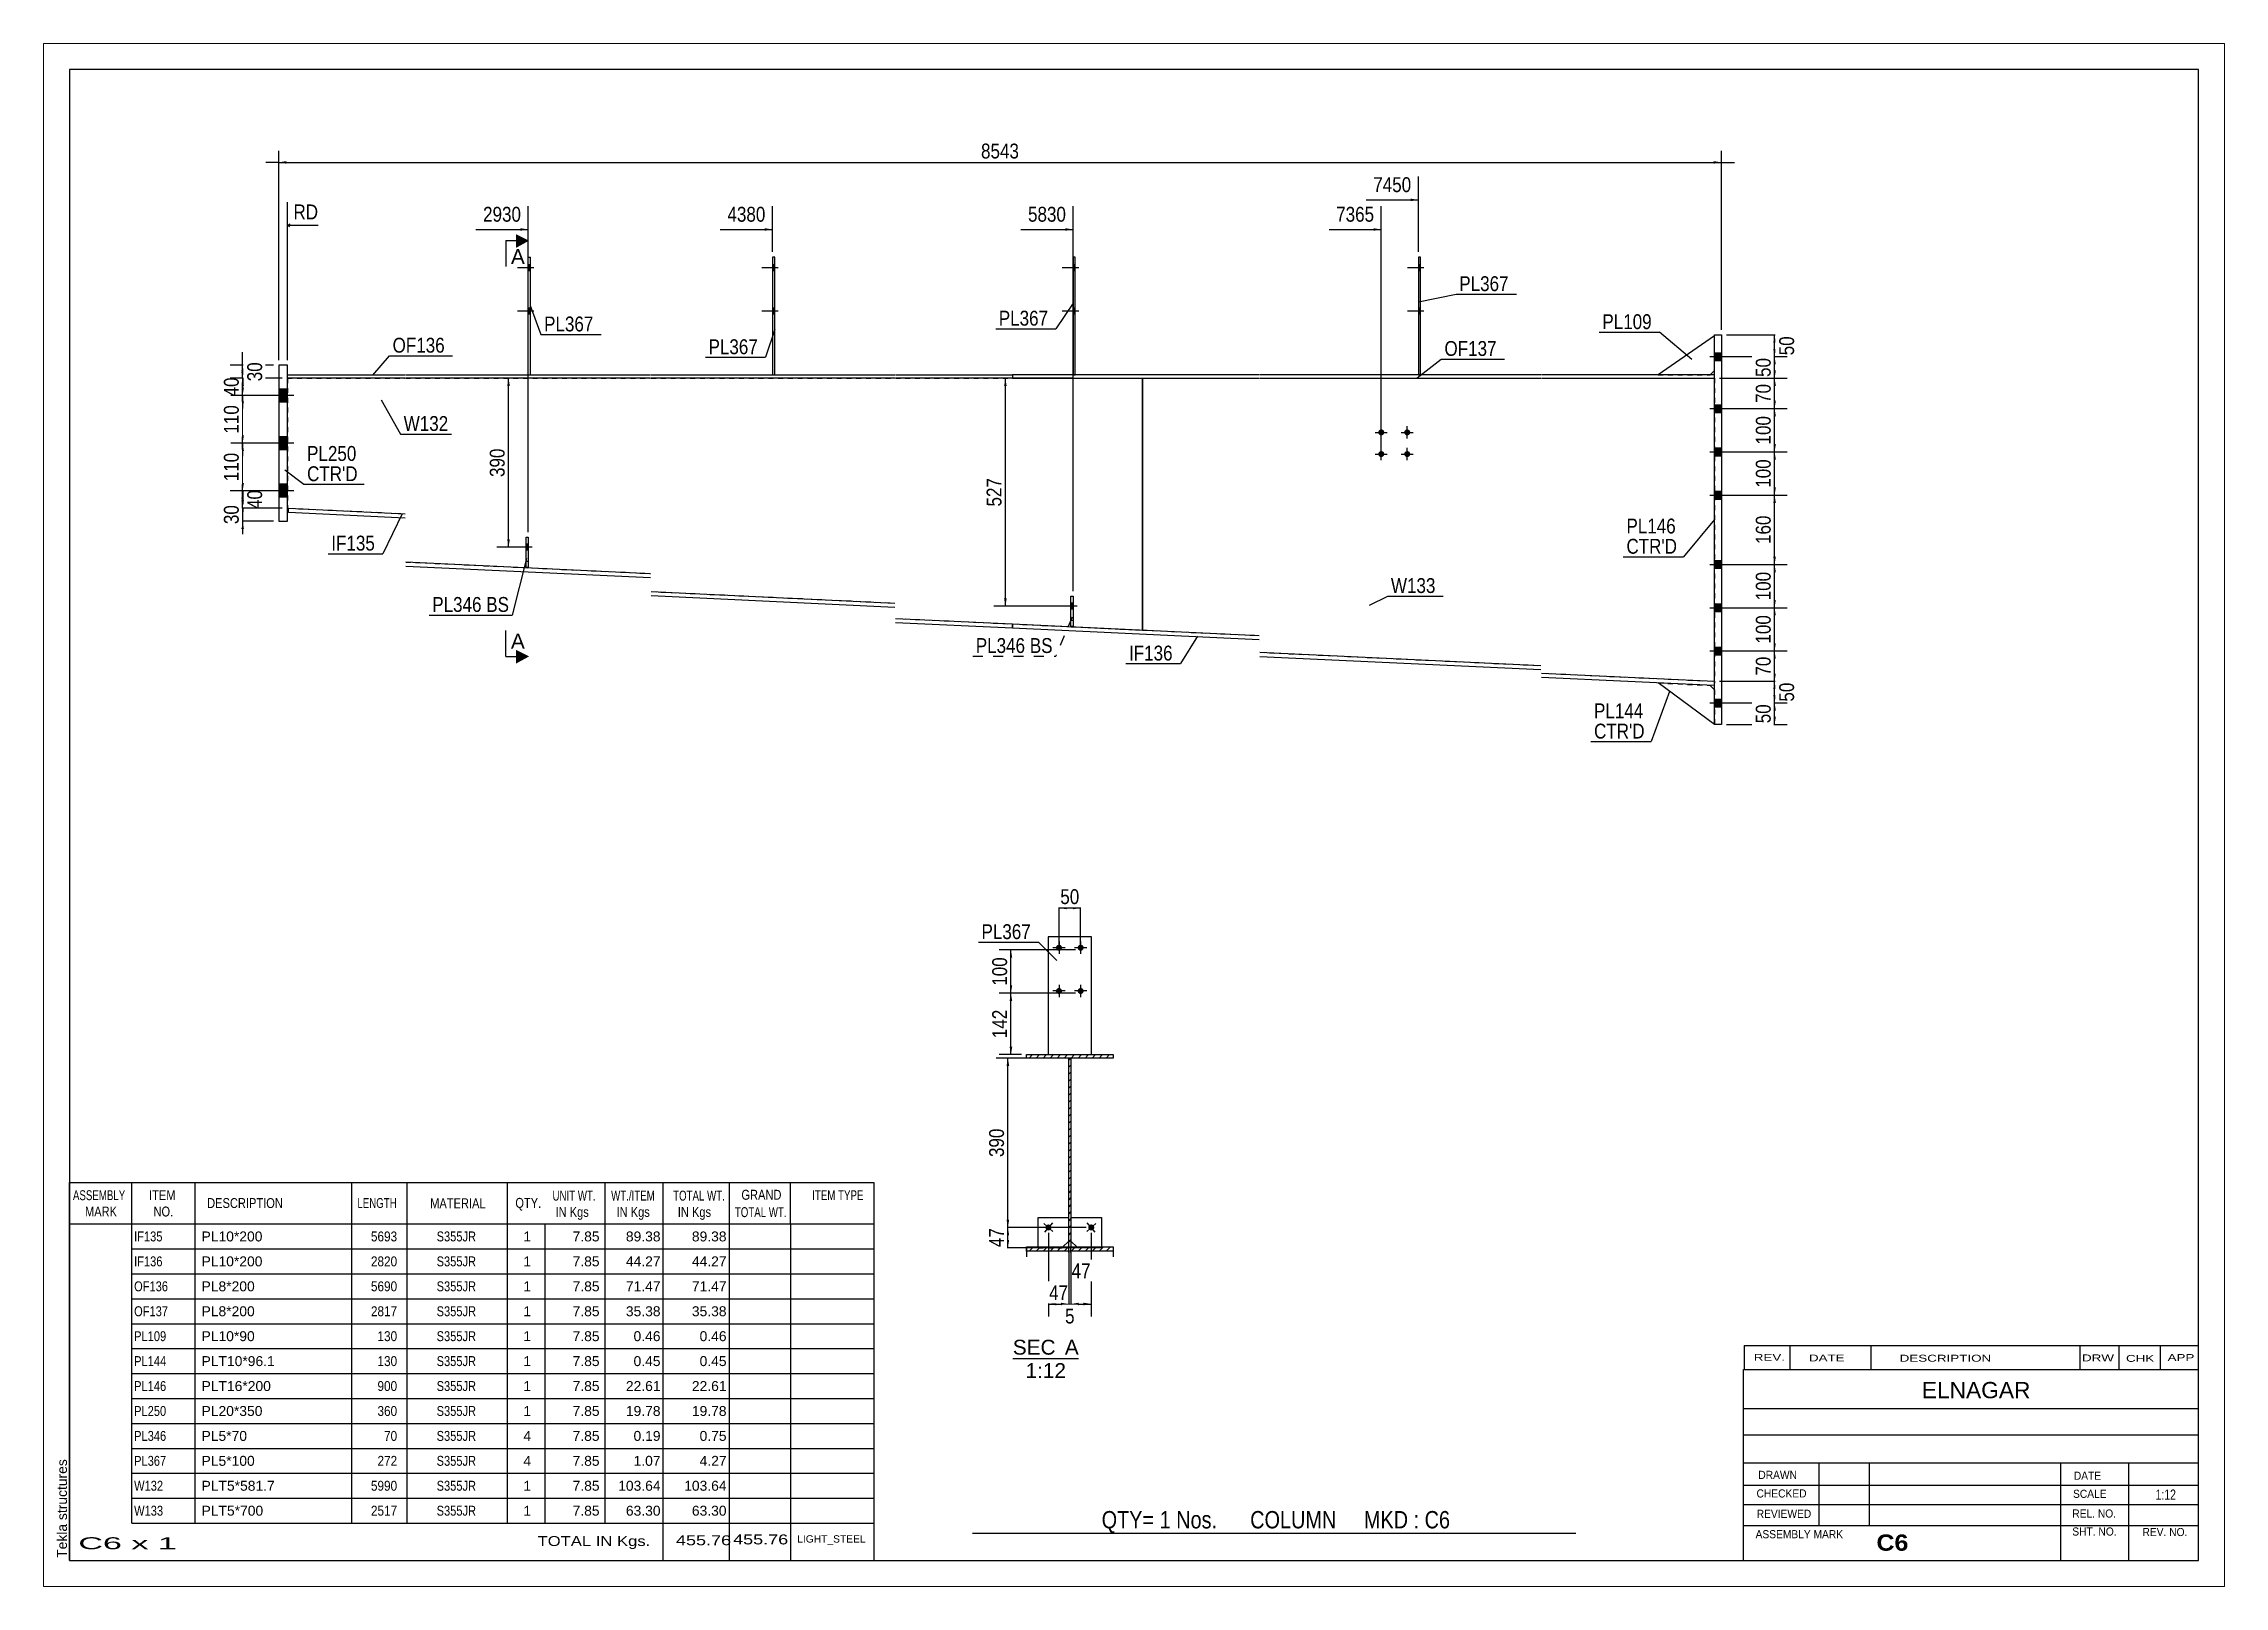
# Paper-space layout 'Layout1' of a CAD drawing. Header units: millimetres. Extents: x 0 to 420, y 0 to 297.
# The model-space entities are those that its viewports show. They can reach past a viewport. Long polylines and large blocks are cut down to what shows.
import ezdxf

# ---------------------------------------------------------------- set-up
doc = ezdxf.new("R2010")
doc.units = ezdxf.units.MM
doc.linetypes.add('DXK_LINE_DOT1', pattern=[1.8814, 0.9407, -0.9407])
doc.linetypes.add('DXK_LINE_DOT2', pattern=[3.9198, 1.9599, -1.9599])
doc.layers.add('Viewport layer', color=7, linetype='Continuous', plot=False)
doc.styles.add('Arial', font='ARIAL.TTF', dxfattribs={"height": 0.2})
doc.styles.add('Arial Bold', font='ARIALBD.TTF', dxfattribs={"height": 0.2})
doc.styles.add('Arial Narrow', font='ARIALN.TTF', dxfattribs={"height": 0.2})

# ---------------------------------------------------------------- blocks, each defined once
blk = doc.blocks.new('Unknown-622170407-1210')
at = {"color": 5, "linetype": 'Continuous'}
for p, q in [((118.48, 118.39), (-291.52, 118.39)), ((-291.52, 118.39), (-291.52, -168.61)), ((118.48, -168.61), (118.48, 118.39)), ((-291.52, -168.61), (118.48, -168.61))]:
    blk.add_line(p, q, dxfattribs=at)
at = {"color": 174, "linetype": 'Continuous', "style": 'Arial'}
blk.add_text('Tekla structures', height=1.9102, rotation=90, dxfattribs=at).set_placement((-292.02, -168.11))
blk = doc.blocks.new('Unknown-622170407-12 - 1257')
at = {"color": 1, "linetype": 'Continuous'}
blk.add_line((-109.86, -129.75), (-97.18, -129.75), dxfattribs=at)
at = {"color": 0, "linetype": 'Continuous'}
blk.add_wipeout([(-101.64, -129), (-101.64, -126), (-109.86, -126), (-109.86, -129)], dxfattribs=at)
blk.add_wipeout([(-97.18, -129), (-97.18, -126), (-99.84, -126), (-99.84, -129)], dxfattribs=at)
blk.add_wipeout([(-99.63, -133.5), (-99.63, -130.5), (-107.41, -130.5), (-107.41, -133.5)], dxfattribs=at)
at = {"color": 136, "linetype": 'Continuous', "style": 'Arial'}
for s, height, p in [('SEC', 2.865, (-109.86, -129)), ('A', 2.87, (-99.84, -129)), ('1:12', 2.865, (-107.41, -133.5))]:
    blk.add_text(s, height=height, dxfattribs=at).set_placement(p)
blk = doc.blocks.new('Part-622170407-1745 - 1404')
at = {"color": 7, "linetype": 'DXK_LINE_DOT1'}
for p, q in [((-249.58, 58.97), (-226.87, 58.97)), ((-249.58, 58.97), (-249.58, 33.97)), ((-226.77, 58.97), (-179.61, 58.97)), ((-179.51, 58.97), (-132.55, 58.97)), ((-132.45, 58.97), (-84.91, 58.97)), ((-249.33, 33.95), (-226.87, 32.9)), ((-249.33, 33.95), (-226.87, 32.9)), ((-226.77, 23.6), (-179.61, 21.38)), ((-226.77, 23.59), (-179.61, 21.38)), ((-179.51, 17.91), (-132.55, 15.7)), ((-179.51, 17.9), (-132.55, 15.69)), ((-132.45, 12.73), (-84.91, 10.49)), ((-132.45, 12.73), (-109.91, 11.67)), ((-84.91, 10.49), (-84.91, 10.5))]:
    blk.add_line(p, q, dxfattribs=at)
at = {"color": 2, "linetype": 'Continuous'}
for p, q in [((-84.91, 10.5), (-84.91, 58.97)), ((-249.58, 33.97), (-249.33, 33.95)), ((-109.91, 11.67), (-84.91, 10.5))]:
    blk.add_line(p, q, dxfattribs=at)
blk = doc.blocks.new('Bolt-622170407-1408 - 1404')
at = {"color": 3, "linetype": 'DXK_LINE_DOT2'}
for p, q in [((-98.24, 15.66), (-98.66, 15.66)), ((-97.58, 15.07), (-98.66, 15.07)), ((-98.24, 14.49), (-98.66, 14.49))]:
    blk.add_line(p, q, dxfattribs=at)
blk = doc.blocks.new('Part-622170407-1729 - 1404')
at = {"color": 2, "linetype": 'Continuous'}
for p, q in [((-109.95, 10.84), (-109.91, 11.67)), ((-62.41, 8.6), (-109.95, 10.84)), ((-109.91, 11.67), (-62.41, 9.44)), ((-62.31, 6.21), (-8.17, 3.66)), ((-8.17, 2.83), (-62.31, 5.37)), ((-8.07, 2.2), (25.26, 0.63)), ((25.23, -0.2), (-8.07, 1.37)), ((25.26, 0.63), (25.23, -0.2))]:
    blk.add_line(p, q, dxfattribs=at)
blk = doc.blocks.new('Part-622170407-1456 - 1404')
at = {"color": 2, "linetype": 'Continuous'}
for p, q in [((25.26, 67.13), (14.43, 59.63)), ((24.43, 59.63), (25.26, 60.47))]:
    blk.add_line(p, q, dxfattribs=at)
at = {"color": 7, "linetype": 'DXK_LINE_DOT1'}
for p, q in [((25.26, 60.47), (25.26, 67.13)), ((14.43, 59.63), (24.43, 59.63))]:
    blk.add_line(p, q, dxfattribs=at)
blk = doc.blocks.new('Bolt-622170407-1407 - 1404')
at = {"linetype": 'Continuous'}
blk.add_hatch(color=3, dxfattribs=at).paths.add_polyline_path([(-98.24, 14.49), (-98.24, 15.66), (-98.66, 15.66), (-98.66, 14.49)])
at = {"color": 3, "linetype": 'Continuous'}
for p, q in [((-97.45, 15.07), (-100.2, 15.07)), ((-98.24, 15.66), (-98.66, 15.66)), ((-98.24, 14.49), (-98.66, 14.49))]:
    blk.add_line(p, q, dxfattribs=at)
blk = doc.blocks.new('Bolt-622170407-1409 - 1404')
at = {"linetype": 'Continuous'}
blk.add_hatch(color=3, dxfattribs=at).paths.add_polyline_path([(-203.19, 25.85), (-203.19, 27.02), (-203.61, 27.02), (-203.61, 25.85)])
at = {"color": 3, "linetype": 'Continuous'}
for p, q in [((-202.4, 26.44), (-205.15, 26.44)), ((-203.19, 27.02), (-203.61, 27.02)), ((-203.19, 25.85), (-203.61, 25.85))]:
    blk.add_line(p, q, dxfattribs=at)
blk = doc.blocks.new('Bolt-622170407-1410 - 1404')
at = {"color": 3, "linetype": 'DXK_LINE_DOT2'}
for p, q in [((-203.19, 27.02), (-203.61, 27.02)), ((-202.52, 26.44), (-203.61, 26.44)), ((-203.19, 25.85), (-203.61, 25.85))]:
    blk.add_line(p, q, dxfattribs=at)
blk = doc.blocks.new('Bolt-622170407-1413 - 1404')
at = {"linetype": 'Continuous'}
for points in [[(-202.77, 79.63), (-202.77, 80.8), (-203.19, 80.8), (-203.19, 79.63)], [(-202.77, 79.63), (-202.77, 80.8), (-203.19, 80.8), (-203.19, 79.63)], [(-202.77, 71.3), (-202.77, 72.47), (-203.19, 72.47), (-203.19, 71.3)], [(-202.77, 71.3), (-202.77, 72.47), (-203.19, 72.47), (-203.19, 71.3)]]:
    blk.add_hatch(color=3, dxfattribs=at).paths.add_polyline_path(points)
at = {"color": 3, "linetype": 'Continuous'}
for p, q in [((-202.11, 80.22), (-205.27, 80.22)), ((-202.11, 80.22), (-205.27, 80.22)), ((-202.77, 80.8), (-203.19, 80.8)), ((-202.77, 80.8), (-203.19, 80.8)), ((-202.77, 79.63), (-203.19, 79.63)), ((-202.77, 79.63), (-203.19, 79.63)), ((-202.11, 71.88), (-205.27, 71.88)), ((-202.11, 71.88), (-205.27, 71.88)), ((-202.77, 72.47), (-203.19, 72.47)), ((-202.77, 72.47), (-203.19, 72.47)), ((-202.77, 71.3), (-203.19, 71.3)), ((-202.77, 71.3), (-203.19, 71.3))]:
    blk.add_line(p, q, dxfattribs=at)
blk = doc.blocks.new('Bolt-622170407-1414 - 1404')
at = {"linetype": 'Continuous'}
for points in [[(-155.71, 79.63), (-155.71, 80.8), (-156.13, 80.8), (-156.13, 79.63)], [(-155.71, 79.63), (-155.71, 80.8), (-156.13, 80.8), (-156.13, 79.63)], [(-155.71, 71.3), (-155.71, 72.47), (-156.13, 72.47), (-156.13, 71.3)], [(-155.71, 71.3), (-155.71, 72.47), (-156.13, 72.47), (-156.13, 71.3)]]:
    blk.add_hatch(color=3, dxfattribs=at).paths.add_polyline_path(points)
at = {"color": 3, "linetype": 'Continuous'}
for p, q in [((-155.05, 80.22), (-158.21, 80.22)), ((-155.05, 80.22), (-158.21, 80.22)), ((-155.71, 80.8), (-156.13, 80.8)), ((-155.71, 80.8), (-156.13, 80.8)), ((-155.71, 79.63), (-156.13, 79.63)), ((-155.71, 79.63), (-156.13, 79.63)), ((-155.05, 71.88), (-158.21, 71.88)), ((-155.05, 71.88), (-158.21, 71.88)), ((-155.71, 72.47), (-156.13, 72.47)), ((-155.71, 72.47), (-156.13, 72.47)), ((-155.71, 71.3), (-156.13, 71.3)), ((-155.71, 71.3), (-156.13, 71.3))]:
    blk.add_line(p, q, dxfattribs=at)
blk = doc.blocks.new('Bolt-622170407-1569 - 1404')
at = {"linetype": 'Continuous'}
for points in [[(-39.48, 48.55, -1), (-38.31, 48.55, -1)], [(-34.48, 48.55, -1), (-33.31, 48.55, -1)], [(-39.48, 44.38, -1), (-38.31, 44.38, -1)], [(-34.48, 44.38, -1), (-33.31, 44.38, -1)]]:
    blk.add_hatch(color=3, dxfattribs=at).paths.add_polyline_path(points)
at = {"color": 3, "linetype": 'Continuous'}
for p, q in [((-40.06, 48.55), (-37.73, 48.55)), ((-38.89, 47.38), (-38.89, 49.72)), ((-35.06, 48.55), (-32.73, 48.55)), ((-33.89, 47.38), (-33.89, 49.72)), ((-40.06, 44.38), (-37.73, 44.38)), ((-38.89, 43.22), (-38.89, 45.55)), ((-35.06, 44.38), (-32.73, 44.38)), ((-33.89, 43.22), (-33.89, 45.55))]:
    blk.add_line(p, q, dxfattribs=at)
blk = doc.blocks.new('Part-622170407-1567 - 1404')
at = {"color": 2, "linetype": 'Continuous'}
for p, q in [((-249.58, 61.47), (-251.25, 61.47)), ((-251.25, 61.47), (-251.25, 31.47)), ((-249.58, 31.47), (-249.58, 61.47)), ((-251.25, 31.47), (-249.58, 31.47))]:
    blk.add_line(p, q, dxfattribs=at)
blk = doc.blocks.new('Bolt-622170407-1811 - 1404')
at = {"linetype": 'Continuous'}
for points in [[(-31.34, 79.63), (-31.34, 80.8), (-31.75, 80.8), (-31.75, 79.63)], [(-31.34, 79.63), (-31.34, 80.8), (-31.75, 80.8), (-31.75, 79.63)], [(-31.34, 71.3), (-31.34, 72.47), (-31.75, 72.47), (-31.75, 71.3)], [(-31.34, 71.3), (-31.34, 72.47), (-31.75, 72.47), (-31.75, 71.3)]]:
    blk.add_hatch(color=3, dxfattribs=at).paths.add_polyline_path(points)
at = {"color": 3, "linetype": 'Continuous'}
for p, q in [((-30.67, 80.22), (-33.84, 80.22)), ((-30.67, 80.22), (-33.84, 80.22)), ((-31.34, 80.8), (-31.75, 80.8)), ((-31.34, 80.8), (-31.75, 80.8)), ((-31.34, 79.63), (-31.75, 79.63)), ((-31.34, 79.63), (-31.75, 79.63)), ((-30.67, 71.88), (-33.84, 71.88)), ((-30.67, 71.88), (-33.84, 71.88)), ((-31.34, 72.47), (-31.75, 72.47)), ((-31.34, 72.47), (-31.75, 72.47)), ((-31.34, 71.3), (-31.75, 71.3)), ((-31.34, 71.3), (-31.75, 71.3))]:
    blk.add_line(p, q, dxfattribs=at)
blk = doc.blocks.new('Part-622170407-1509 - 1404')
at = {"color": 2, "linetype": 'Continuous'}
for p, q in [((25.26, 67.3), (26.6, 67.3)), ((25.26, -7.7), (25.26, 67.3)), ((26.6, 67.3), (26.6, -7.7)), ((26.6, -7.7), (25.26, -7.7))]:
    blk.add_line(p, q, dxfattribs=at)
blk = doc.blocks.new('Part-622170407-1538 - 1404')
at = {"color": 2, "linetype": 'Continuous'}
for p, q in [((25.26, -7.7), (14.44, 0.31)), ((24.43, -0.16), (25.26, -1.04))]:
    blk.add_line(p, q, dxfattribs=at)
at = {"color": 7, "linetype": 'DXK_LINE_DOT1'}
for p, q in [((14.44, 0.31), (24.43, -0.16)), ((25.26, -1.04), (25.26, -7.7)), ((25.26, -7.7), (25.26, -7.7))]:
    blk.add_line(p, q, dxfattribs=at)
blk = doc.blocks.new('Bolt-622170407-1568 - 1404')
at = {"linetype": 'Continuous'}
for points in [[(-251.25, 56.88), (-251.25, 54.38), (-249.58, 54.38), (-249.58, 56.88)], [(-251.25, 56.88), (-251.25, 54.38), (-249.58, 54.38), (-249.58, 56.88)], [(-251.25, 47.72), (-251.25, 45.22), (-249.58, 45.22), (-249.58, 47.72)], [(-251.25, 47.72), (-251.25, 45.22), (-249.58, 45.22), (-249.58, 47.72)], [(-251.25, 38.55), (-251.25, 36.05), (-249.58, 36.05), (-249.58, 38.55)], [(-251.25, 38.55), (-251.25, 36.05), (-249.58, 36.05), (-249.58, 38.55)]]:
    blk.add_hatch(color=3, dxfattribs=at).paths.add_polyline_path(points)
at = {"color": 3, "linetype": 'Continuous'}
for p, q in [((-249.58, 56.88), (-251.25, 56.88)), ((-249.58, 56.88), (-251.25, 56.88)), ((-248.33, 55.63), (-251.25, 55.63)), ((-248.33, 55.63), (-251.25, 55.63)), ((-249.58, 54.38), (-251.25, 54.38)), ((-249.58, 54.38), (-251.25, 54.38)), ((-249.58, 47.72), (-251.25, 47.72)), ((-249.58, 47.72), (-251.25, 47.72)), ((-248.33, 46.47), (-251.25, 46.47)), ((-248.33, 46.47), (-251.25, 46.47)), ((-249.58, 45.22), (-251.25, 45.22)), ((-249.58, 45.22), (-251.25, 45.22)), ((-249.58, 38.55), (-251.25, 38.55)), ((-249.58, 38.55), (-251.25, 38.55)), ((-248.33, 37.3), (-251.25, 37.3)), ((-248.33, 37.3), (-251.25, 37.3)), ((-249.58, 36.05), (-251.25, 36.05)), ((-249.58, 36.05), (-251.25, 36.05))]:
    blk.add_line(p, q, dxfattribs=at)
blk = doc.blocks.new('Part-622170407-1783 - 1404')
at = {"color": 2, "linetype": 'Continuous'}
for p, q in [((-155.71, 82.3), (-156.13, 82.3)), ((-156.13, 82.3), (-156.13, 59.63)), ((-155.71, 59.63), (-155.71, 82.3))]:
    blk.add_line(p, q, dxfattribs=at)
at = {"color": 7, "linetype": 'DXK_LINE_DOT1'}
blk.add_line((-156.13, 59.63), (-155.71, 59.63), dxfattribs=at)
blk = doc.blocks.new('Part-622170407-1591 - 1404')
at = {"color": 2, "linetype": 'Continuous'}
for p, q in [((-203.19, 59.63), (-203.19, 82.3)), ((-203.19, 82.3), (-202.77, 82.3)), ((-202.77, 59.63), (-202.77, 82.3))]:
    blk.add_line(p, q, dxfattribs=at)
at = {"color": 7, "linetype": 'DXK_LINE_DOT1'}
blk.add_line((-203.19, 59.63), (-202.77, 59.63), dxfattribs=at)
blk = doc.blocks.new('Part-622170407-1614 - 1404')
at = {"color": 7, "linetype": 'DXK_LINE_DOT1'}
for p, q in [((-203.61, 22.52), (-203.61, 28.35)), ((-203.61, 28.35), (-203.19, 28.35)), ((-203.19, 28.35), (-203.19, 22.52)), ((-203.61, 23.77), (-203.19, 23.77)), ((-203.19, 22.52), (-203.61, 22.52))]:
    blk.add_line(p, q, dxfattribs=at)
blk = doc.blocks.new('Bolt-622170407-1812 - 1404')
at = {"linetype": 'Continuous'}
for points in [[(-97.83, 79.63), (-97.83, 80.8), (-98.24, 80.8), (-98.24, 79.63)], [(-97.83, 79.63), (-97.83, 80.8), (-98.24, 80.8), (-98.24, 79.63)], [(-97.83, 71.3), (-97.83, 72.47), (-98.24, 72.47), (-98.24, 71.3)], [(-97.83, 71.3), (-97.83, 72.47), (-98.24, 72.47), (-98.24, 71.3)]]:
    blk.add_hatch(color=3, dxfattribs=at).paths.add_polyline_path(points)
at = {"color": 3, "linetype": 'Continuous'}
for p, q in [((-97.16, 80.22), (-100.33, 80.22)), ((-97.16, 80.22), (-100.33, 80.22)), ((-97.83, 80.8), (-98.24, 80.8)), ((-97.83, 80.8), (-98.24, 80.8)), ((-97.83, 79.63), (-98.24, 79.63)), ((-97.83, 79.63), (-98.24, 79.63)), ((-97.16, 71.88), (-100.33, 71.88)), ((-97.16, 71.88), (-100.33, 71.88)), ((-97.83, 72.47), (-98.24, 72.47)), ((-97.83, 72.47), (-98.24, 72.47)), ((-97.83, 71.3), (-98.24, 71.3)), ((-97.83, 71.3), (-98.24, 71.3))]:
    blk.add_line(p, q, dxfattribs=at)
blk = doc.blocks.new('Part-622170407-1619 - 1404')
at = {"color": 7, "linetype": 'DXK_LINE_DOT1'}
for p, q in [((-98.66, 11.16), (-98.66, 16.99)), ((-98.66, 16.99), (-98.24, 16.99)), ((-98.24, 16.99), (-98.24, 11.16)), ((-98.66, 12.41), (-98.24, 12.41)), ((-98.24, 11.16), (-98.66, 11.16))]:
    blk.add_line(p, q, dxfattribs=at)
blk = doc.blocks.new('Part-622170407-1641 - 1404')
at = {"color": 2, "linetype": 'Continuous'}
for p, q in [((-98.66, 11.16), (-98.66, 16.99)), ((-98.66, 16.99), (-98.24, 16.99)), ((-98.24, 16.99), (-98.24, 11.16)), ((-98.24, 11.16), (-98.66, 11.16))]:
    blk.add_line(p, q, dxfattribs=at)
blk = doc.blocks.new('Part-622170407-1663 - 1404')
at = {"color": 2, "linetype": 'Continuous'}
for p, q in [((-249.58, 59.63), (-226.87, 59.63)), ((-226.87, 58.97), (-249.58, 58.97)), ((-226.77, 59.63), (-179.61, 59.63)), ((-179.61, 58.97), (-226.77, 58.97)), ((-179.51, 59.63), (-132.55, 59.63)), ((-132.55, 58.97), (-179.51, 58.97)), ((-132.45, 59.63), (-109.91, 59.63)), ((-109.91, 58.97), (-132.45, 58.97)), ((-109.91, 59.63), (-109.91, 58.97))]:
    blk.add_line(p, q, dxfattribs=at)
at = {"color": 7, "linetype": 'DXK_LINE_DOT1'}
blk.add_line((-249.58, 58.97), (-249.58, 59.63), dxfattribs=at)
blk = doc.blocks.new('Part-622170407-1685 - 1404')
at = {"color": 2, "linetype": 'Continuous'}
blk.add_line((-84.91, 58.97), (-84.91, 10.49), dxfattribs=at)
at = {"color": 7, "linetype": 'DXK_LINE_DOT1'}
for p, q in [((-84.91, 58.97), (-62.41, 58.97)), ((-62.31, 58.97), (-8.17, 58.97)), ((-8.07, 58.97), (25.26, 58.97)), ((25.26, 58.97), (25.26, 0.63)), ((-84.91, 10.49), (-62.41, 9.44)), ((-62.31, 6.21), (-8.17, 3.66)), ((-8.07, 2.2), (25.26, 0.63))]:
    blk.add_line(p, q, dxfattribs=at)
blk = doc.blocks.new('Part-622170407-1707 - 1404')
at = {"color": 2, "linetype": 'Continuous'}
for p, q in [((-249.37, 33.12), (-249.33, 33.95)), ((-249.33, 33.95), (-226.87, 32.9)), ((-226.87, 32.06), (-249.37, 33.12)), ((-226.77, 23.6), (-179.61, 21.38)), ((-179.61, 20.54), (-226.77, 22.76)), ((-179.51, 17.91), (-132.55, 15.7)), ((-132.55, 14.86), (-179.51, 17.07)), ((-132.45, 12.73), (-109.91, 11.67)), ((-109.95, 10.84), (-132.45, 11.9)), ((-109.91, 11.67), (-109.95, 10.84))]:
    blk.add_line(p, q, dxfattribs=at)
blk = doc.blocks.new('Bolt-622170407-1746 - 1404')
at = {"linetype": 'Continuous'}
for points in [[(25.26, 63.88), (25.26, 62.38), (26.6, 62.38), (26.6, 63.88)], [(25.26, 63.88), (25.26, 62.38), (26.6, 62.38), (26.6, 63.88)], [(25.26, 53.88), (25.26, 52.38), (26.6, 52.38), (26.6, 53.88)], [(25.26, 53.88), (25.26, 52.38), (26.6, 52.38), (26.6, 53.88)], [(25.26, 45.55), (25.26, 44.05), (26.6, 44.05), (26.6, 45.55)], [(25.26, 45.55), (25.26, 44.05), (26.6, 44.05), (26.6, 45.55)], [(25.26, 37.22), (25.26, 35.72), (26.6, 35.72), (26.6, 37.22)], [(25.26, 37.22), (25.26, 35.72), (26.6, 35.72), (26.6, 37.22)], [(25.26, 23.88), (25.26, 22.38), (26.6, 22.38), (26.6, 23.88)], [(25.26, 23.88), (25.26, 22.38), (26.6, 22.38), (26.6, 23.88)], [(25.26, 15.55), (25.26, 14.05), (26.6, 14.05), (26.6, 15.55)], [(25.26, 15.55), (25.26, 14.05), (26.6, 14.05), (26.6, 15.55)], [(25.26, 7.22), (25.26, 5.72), (26.6, 5.72), (26.6, 7.22)], [(25.26, 7.22), (25.26, 5.72), (26.6, 5.72), (26.6, 7.22)], [(25.26, -2.78), (25.26, -4.28), (26.6, -4.28), (26.6, -2.78)], [(25.26, -2.78), (25.26, -4.28), (26.6, -4.28), (26.6, -2.78)]]:
    blk.add_hatch(color=3, dxfattribs=at).paths.add_polyline_path(points)
at = {"color": 3, "linetype": 'Continuous'}
for p, q in [((24.37, 63.13), (31.93, 63.13)), ((24.37, 63.13), (31.93, 63.13)), ((25.26, 63.88), (26.6, 63.88)), ((25.26, 63.88), (26.6, 63.88)), ((25.26, 62.38), (26.6, 62.38)), ((25.26, 62.38), (26.6, 62.38)), ((24.37, 53.13), (31.93, 53.13)), ((24.37, 53.13), (31.93, 53.13)), ((25.26, 53.88), (26.6, 53.88)), ((25.26, 53.88), (26.6, 53.88)), ((25.26, 52.38), (26.6, 52.38)), ((25.26, 52.38), (26.6, 52.38)), ((24.37, 44.8), (31.93, 44.8)), ((24.37, 44.8), (31.93, 44.8)), ((25.26, 45.55), (26.6, 45.55)), ((25.26, 45.55), (26.6, 45.55)), ((25.26, 44.05), (26.6, 44.05)), ((25.26, 44.05), (26.6, 44.05)), ((24.37, 36.47), (31.93, 36.47)), ((24.37, 36.47), (31.93, 36.47)), ((25.26, 37.22), (26.6, 37.22)), ((25.26, 37.22), (26.6, 37.22)), ((25.26, 35.72), (26.6, 35.72)), ((25.26, 35.72), (26.6, 35.72)), ((24.37, 23.13), (31.93, 23.13)), ((24.37, 23.13), (31.93, 23.13)), ((25.26, 23.88), (26.6, 23.88)), ((25.26, 23.88), (26.6, 23.88)), ((25.26, 22.38), (26.6, 22.38)), ((25.26, 22.38), (26.6, 22.38)), ((24.37, 14.8), (31.93, 14.8)), ((24.37, 14.8), (31.93, 14.8)), ((25.26, 15.55), (26.6, 15.55)), ((25.26, 15.55), (26.6, 15.55)), ((25.26, 14.05), (26.6, 14.05)), ((25.26, 14.05), (26.6, 14.05)), ((24.37, 6.47), (31.93, 6.47)), ((24.37, 6.47), (31.93, 6.47)), ((25.26, 7.22), (26.6, 7.22)), ((25.26, 7.22), (26.6, 7.22)), ((25.26, 5.72), (26.6, 5.72)), ((25.26, 5.72), (26.6, 5.72)), ((24.37, -3.53), (31.93, -3.53)), ((24.37, -3.53), (31.93, -3.53)), ((25.26, -2.78), (26.6, -2.78)), ((25.26, -2.78), (26.6, -2.78)), ((25.26, -4.28), (26.6, -4.28)), ((25.26, -4.28), (26.6, -4.28))]:
    blk.add_line(p, q, dxfattribs=at)
blk = doc.blocks.new('Part-622170407-1773 - 1404')
at = {"color": 2, "linetype": 'Continuous'}
for p, q in [((-31.34, 82.3), (-31.75, 82.3)), ((-31.75, 82.3), (-31.75, 59.63)), ((-31.34, 59.63), (-31.34, 82.3))]:
    blk.add_line(p, q, dxfattribs=at)
at = {"color": 7, "linetype": 'DXK_LINE_DOT1'}
blk.add_line((-31.75, 59.63), (-31.34, 59.63), dxfattribs=at)
blk = doc.blocks.new('Part-622170407-1778 - 1404')
at = {"color": 2, "linetype": 'Continuous'}
for p, q in [((-97.83, 82.3), (-98.24, 82.3)), ((-98.24, 82.3), (-98.24, 59.63)), ((-97.83, 59.63), (-97.83, 82.3))]:
    blk.add_line(p, q, dxfattribs=at)
at = {"color": 7, "linetype": 'DXK_LINE_DOT1'}
blk.add_line((-98.24, 59.63), (-97.83, 59.63), dxfattribs=at)
blk = doc.blocks.new('Part-622170407-1805 - 1404')
at = {"color": 2, "linetype": 'Continuous'}
for p, q in [((-109.91, 59.63), (-109.91, 58.97)), ((-62.41, 59.63), (-109.91, 59.63)), ((-109.91, 58.97), (-62.41, 58.97)), ((-8.17, 59.63), (-62.31, 59.63)), ((-62.31, 58.97), (-8.17, 58.97)), ((25.26, 59.63), (-8.07, 59.63)), ((-8.07, 58.97), (25.26, 58.97)), ((25.26, 58.97), (25.26, 59.63))]:
    blk.add_line(p, q, dxfattribs=at)
blk = doc.blocks.new('Part-622170407-1810 - 1404')
at = {"color": 2, "linetype": 'Continuous'}
for p, q in [((-203.61, 22.52), (-203.61, 28.35)), ((-203.61, 28.35), (-203.19, 28.35)), ((-203.19, 28.35), (-203.19, 22.52)), ((-203.19, 22.52), (-203.61, 22.52))]:
    blk.add_line(p, q, dxfattribs=at)
blk = doc.blocks.new('Bolt-622170407-1272 - 1257')
at = {"linetype": 'Continuous'}
blk.add_hatch(color=3, dxfattribs=at).paths.add_polyline_path([(-94.37, -104.96, -1), (-95.14, -104.08, -1)])
at = {"color": 3, "linetype": 'Continuous'}
for p, q in [((-93.88, -103.76), (-95.63, -105.29)), ((-93.99, -105.4), (-95.52, -103.64))]:
    blk.add_line(p, q, dxfattribs=at)
blk = doc.blocks.new('Part-622170407-1260 - 1257')
at = {"linetype": 'Continuous'}
h = blk.add_hatch(dxfattribs=at)
h.set_pattern_fill('', scale=0.3, style=0, pattern_type=0)
h.set_pattern_definition([(45, (-98.6715, -108.2733), (-0.67352, 0.67352), [])])
h.paths.add_polyline_path([(-99.09, -108.28), (-98.67, -108.27), (-98.67, -71.91), (-99.09, -71.91)])
at = {"color": 2, "linetype": 'Continuous'}
for p, q in [((-99.09, -84.41), (-99.09, -71.91)), ((-99.09, -71.91), (-98.67, -71.91)), ((-98.67, -71.91), (-98.67, -84.41)), ((-99.09, -108.28), (-99.09, -84.51)), ((-98.67, -84.51), (-98.67, -108.27)), ((-98.67, -108.27), (-99.09, -108.28))]:
    blk.add_line(p, q, dxfattribs=at)
at = {"color": 7, "linetype": 'DXK_LINE_DOT1'}
for p, q in [((-99.09, -109.34), (-99.09, -108.28)), ((-98.67, -109.34), (-98.67, -108.27))]:
    blk.add_line(p, q, dxfattribs=at)
blk = doc.blocks.new('Bolt-622170407-1267 - 1257')
at = {"linetype": 'Continuous'}
for points in [[(-100.38, -50.66, -1), (-101.55, -50.66, -1)], [(-96.21, -50.66, -1), (-97.38, -50.66, -1)], [(-100.38, -58.99, -1), (-101.55, -58.99, -1)], [(-96.21, -58.99, -1), (-97.38, -58.99, -1)]]:
    blk.add_hatch(color=3, dxfattribs=at).paths.add_polyline_path(points)
at = {"color": 3, "linetype": 'Continuous'}
for p, q in [((-100.96, -49.49), (-100.96, -51.83)), ((-96.8, -49.49), (-96.8, -51.83)), ((-99.8, -50.66), (-102.13, -50.66)), ((-95.63, -50.66), (-97.96, -50.66)), ((-100.96, -57.83), (-100.96, -60.16)), ((-96.8, -57.83), (-96.8, -60.16)), ((-99.8, -58.99), (-102.13, -58.99)), ((-95.63, -58.99), (-97.96, -58.99))]:
    blk.add_line(p, q, dxfattribs=at)
blk = doc.blocks.new('Part-622170407-1280 - 1257')
at = {"color": 2, "linetype": 'Continuous'}
for p, q in [((-104.95, -108.27), (-104.95, -102.61)), ((-104.95, -102.61), (-99.11, -102.61)), ((-99.11, -102.61), (-99.11, -107.19)), ((-99.11, -107.19), (-100.2, -108.27))]:
    blk.add_line(p, q, dxfattribs=at)
at = {"color": 7, "linetype": 'DXK_LINE_DOT1'}
for p, q in [((-104.95, -108.27), (-104.95, -108.44)), ((-104.95, -108.44), (-100.36, -108.44)), ((-100.2, -108.27), (-100.36, -108.44))]:
    blk.add_line(p, q, dxfattribs=at)
blk = doc.blocks.new('Part-622170407-1279 - 1257')
at = {"color": 2, "linetype": 'Continuous'}
for p, q in [((-98.65, -107.19), (-98.65, -102.61)), ((-98.65, -102.61), (-92.81, -102.61)), ((-92.81, -102.61), (-92.81, -108.27)), ((-98.65, -107.19), (-97.56, -108.27))]:
    blk.add_line(p, q, dxfattribs=at)
at = {"color": 7, "linetype": 'DXK_LINE_DOT1'}
for p, q in [((-97.56, -108.27), (-97.4, -108.44)), ((-92.81, -108.44), (-97.4, -108.44)), ((-92.81, -108.27), (-92.81, -108.44))]:
    blk.add_line(p, q, dxfattribs=at)
blk = doc.blocks.new('Bolt-622170407-1271 - 1257')
at = {"linetype": 'Continuous'}
blk.add_hatch(color=3, dxfattribs=at).paths.add_polyline_path([(-102.62, -104.08, -1), (-103.39, -104.96, -1)])
at = {"color": 3, "linetype": 'Continuous'}
for p, q in [((-103.88, -103.76), (-102.13, -105.29)), ((-102.24, -103.64), (-103.77, -105.4))]:
    blk.add_line(p, q, dxfattribs=at)
blk = doc.blocks.new('Part-622170407-1282 - 1257')
at = {"color": 2, "linetype": 'Continuous'}
for p, q in [((-94.71, -48.58), (-103.05, -48.58)), ((-103.05, -48.58), (-103.05, -71.24)), ((-94.71, -71.24), (-94.71, -48.58))]:
    blk.add_line(p, q, dxfattribs=at)
at = {"color": 7, "linetype": 'DXK_LINE_DOT1'}
blk.add_line((-103.05, -71.24), (-94.71, -71.24), dxfattribs=at)
blk = doc.blocks.new('Part-622170407-1313 - 1257')
at = {"linetype": 'Continuous'}
h = blk.add_hatch(dxfattribs=at)
h.set_pattern_fill('', scale=0.3, style=0, pattern_type=0)
h.set_pattern_definition([(45, (-90.5465, -109.1077), (-0.67352, 0.67352), [])])
h.paths.add_polyline_path([(-107.21, -109.11), (-90.55, -109.11), (-90.55, -108.27), (-107.21, -108.27)])
at = {"color": 7, "linetype": 'DXK_LINE_DOT1'}
for p, q in [((-107.21, -108.27), (-107.21, -109.11)), ((-90.55, -108.27), (-90.55, -109.11))]:
    blk.add_line(p, q, dxfattribs=at)
at = {"color": 2, "linetype": 'Continuous'}
for p, q in [((-107.21, -109.11), (-107.21, -108.27)), ((-107.21, -108.27), (-90.55, -108.27)), ((-107.21, -109.11), (-107.21, -110.17)), ((-90.55, -109.11), (-107.21, -109.11)), ((-90.55, -108.27), (-90.55, -109.11)), ((-90.55, -109.11), (-90.55, -110.17))]:
    blk.add_line(p, q, dxfattribs=at)
blk = doc.blocks.new('Part-622170407-1315 - 1257')
at = {"linetype": 'Continuous'}
h = blk.add_hatch(dxfattribs=at)
h.set_pattern_fill('', scale=0.3, style=0, pattern_type=0)
h.set_pattern_definition([(45, (-90.5465, -71.9089), (-0.67352, 0.67352), [])])
h.paths.add_polyline_path([(-107.21, -71.91), (-90.55, -71.91), (-90.55, -71.24), (-107.21, -71.24)])
at = {"color": 2, "linetype": 'Continuous'}
for p, q in [((-107.21, -71.91), (-107.21, -71.24)), ((-107.21, -71.24), (-90.55, -71.24)), ((-90.55, -71.24), (-90.55, -71.91)), ((-90.55, -71.91), (-107.21, -71.91))]:
    blk.add_line(p, q, dxfattribs=at)
blk = doc.blocks.new('StraightDimension-622170407-6581 - 1404')
at = {"linetype": 'Continuous'}
for points in [[(36.6, 51.63), (36.85, 53.13), (37.1, 51.63)], [(37.1, 46.3), (36.85, 44.8), (36.6, 46.3)]]:
    blk.add_hatch(color=7, dxfattribs=at).paths.add_polyline_path(points)
at = {"color": 7, "linetype": 'Continuous'}
for p, q in [((26.26, 53.13), (39.25, 53.13)), ((36.85, 44.8), (36.85, 53.13)), ((26.26, 44.8), (39.25, 44.8))]:
    blk.add_line(p, q, dxfattribs=at)
at = {"color": 0}
blk.add_wipeout([(36.7, 52.31), (32.5, 52.31), (32.5, 45.62), (36.7, 45.62)], dxfattribs=at)
at = {"color": 3, "style": 'Arial Narrow'}
blk.add_text('100', height=2.863, rotation=90.0002, dxfattribs=at).set_placement((36.1, 46.22))
blk = doc.blocks.new('StraightDimension-622170407-2142 - 1404')
at = {"linetype": 'Continuous'}
for points in [[(-258.44, 57.47), (-258.19, 58.97), (-257.94, 57.47)], [(-257.94, 57.13), (-258.19, 55.63), (-258.44, 57.13)]]:
    blk.add_hatch(color=7, dxfattribs=at).paths.add_polyline_path(points)
at = {"color": 7, "linetype": 'Continuous'}
for p, q in [((-250.58, 58.97), (-260.44, 58.97)), ((-258.19, 55.63), (-258.19, 58.97)), ((-250.58, 55.63), (-260.44, 55.63))]:
    blk.add_line(p, q, dxfattribs=at)
at = {"color": 0}
blk.add_wipeout([(-258.34, 59.73), (-262.54, 59.73), (-262.54, 54.87), (-258.34, 54.87)], dxfattribs=at)
at = {"color": 7, "linetype": 'Continuous'}
for p, q in [((-258.19, 58.97), (-258.19, 61.47)), ((-258.19, 55.63), (-258.19, 53.13))]:
    blk.add_line(p, q, dxfattribs=at)
at = {"color": 3, "style": 'Arial Narrow'}
blk.add_text('40', height=2.863, rotation=90.0002, dxfattribs=at).set_placement((-258.94, 55.47))
blk = doc.blocks.new('StraightDimension-622170407-2080 - 1404')
at = {"linetype": 'Continuous'}
for points in [[(-249.75, 100.28), (-251.25, 100.53), (-249.75, 100.78)], [(25.1, 100.78), (26.6, 100.53), (25.1, 100.28)]]:
    blk.add_hatch(color=7, dxfattribs=at).paths.add_polyline_path(points)
at = {"color": 7, "linetype": 'Continuous'}
for p, q in [((-251.25, 62.47), (-251.25, 102.78)), ((26.6, 68.3), (26.6, 102.78)), ((-251.25, 100.53), (-253.75, 100.53)), ((-251.25, 100.53), (26.6, 100.53)), ((26.6, 100.53), (29.1, 100.53))]:
    blk.add_line(p, q, dxfattribs=at)
at = {"color": 0}
blk.add_wipeout([(-108.07, 100.68), (-108.07, 104.88), (-116.58, 104.88), (-116.58, 100.68)], dxfattribs=at)
at = {"color": 3, "style": 'Arial Narrow'}
blk.add_text('8543', height=2.863, dxfattribs=at).set_placement((-115.98, 101.28))
blk = doc.blocks.new('StraightDimension-622170407-1935 - 1404')
at = {"linetype": 'Continuous'}
for points in [[(-207.23, 57.47), (-206.98, 58.97), (-206.73, 57.47)], [(-206.73, 27.94), (-206.98, 26.44), (-207.23, 27.94)]]:
    blk.add_hatch(color=7, dxfattribs=at).paths.add_polyline_path(points)
at = {"color": 7, "linetype": 'Continuous'}
for p, q in [((-198.77, 58.97), (-209.23, 58.97)), ((-206.98, 26.44), (-206.98, 58.97)), ((-203.29, 26.44), (-209.23, 26.44))]:
    blk.add_line(p, q, dxfattribs=at)
at = {"color": 0}
blk.add_wipeout([(-207.13, 46.04), (-211.33, 46.04), (-211.33, 39.36), (-207.13, 39.36)], dxfattribs=at)
at = {"color": 3, "style": 'Arial Narrow'}
blk.add_text('390', height=2.863, rotation=90.0002, dxfattribs=at).set_placement((-207.73, 39.96))
blk = doc.blocks.new('StraightDimension-622170407-2089 - 1404')
at = {"linetype": 'Continuous'}
for points in [[(-258.44, 59.97), (-258.19, 61.47), (-257.94, 59.97)], [(-257.94, 60.47), (-258.19, 58.97), (-258.44, 60.47)]]:
    blk.add_hatch(color=7, dxfattribs=at).paths.add_polyline_path(points)
at = {"color": 7, "linetype": 'Continuous'}
for p, q in [((-252.25, 61.47), (-260.59, 61.47)), ((-250.58, 58.97), (-260.59, 58.97)), ((-258.19, 58.97), (-258.19, 61.47))]:
    blk.add_line(p, q, dxfattribs=at)
at = {"color": 0}
blk.add_wipeout([(-253.84, 62.64), (-258.04, 62.64), (-258.04, 57.79), (-253.84, 57.79)], dxfattribs=at)
at = {"color": 7, "linetype": 'Continuous'}
for p, q in [((-258.19, 61.47), (-258.19, 63.97)), ((-258.19, 58.97), (-258.19, 56.47))]:
    blk.add_line(p, q, dxfattribs=at)
at = {"color": 3, "style": 'Arial Narrow'}
blk.add_text('30', height=2.863, rotation=90.0002, dxfattribs=at).set_placement((-254.44, 58.39))
blk = doc.blocks.new('StraightDimension-622170407-2098 - 1404')
at = {"linetype": 'Continuous'}
for points in [[(-258.44, 35.8), (-258.19, 37.3), (-257.94, 35.8)], [(-257.94, 35.47), (-258.19, 33.97), (-258.44, 35.47)]]:
    blk.add_hatch(color=7, dxfattribs=at).paths.add_polyline_path(points)
at = {"color": 7, "linetype": 'Continuous'}
for p, q in [((-250.58, 37.3), (-260.59, 37.3)), ((-250.58, 33.97), (-260.59, 33.97)), ((-258.19, 33.97), (-258.19, 37.3))]:
    blk.add_line(p, q, dxfattribs=at)
at = {"color": 0}
blk.add_wipeout([(-253.84, 38.06), (-258.04, 38.06), (-258.04, 33.2), (-253.84, 33.2)], dxfattribs=at)
at = {"color": 7, "linetype": 'Continuous'}
for p, q in [((-258.19, 37.3), (-258.19, 39.8)), ((-258.19, 33.97), (-258.19, 31.47))]:
    blk.add_line(p, q, dxfattribs=at)
at = {"color": 3, "style": 'Arial Narrow'}
blk.add_text('40', height=2.863, rotation=90.0002, dxfattribs=at).set_placement((-254.44, 33.8))
blk = doc.blocks.new('StraightDimension-622170407-6585 - 1404')
at = {"linetype": 'Continuous'}
for points in [[(36.6, 13.3), (36.85, 14.8), (37.1, 13.3)], [(37.1, 7.97), (36.85, 6.47), (36.6, 7.97)]]:
    blk.add_hatch(color=7, dxfattribs=at).paths.add_polyline_path(points)
at = {"color": 7, "linetype": 'Continuous'}
for p, q in [((26.26, 14.8), (39.25, 14.8)), ((36.85, 6.47), (36.85, 14.8)), ((26.26, 6.47), (39.25, 6.47))]:
    blk.add_line(p, q, dxfattribs=at)
at = {"color": 0}
blk.add_wipeout([(36.7, 13.97), (32.5, 13.97), (32.5, 7.29), (36.7, 7.29)], dxfattribs=at)
at = {"color": 3, "style": 'Arial Narrow'}
blk.add_text('100', height=2.863, rotation=90.0002, dxfattribs=at).set_placement((36.1, 7.89))
blk = doc.blocks.new('StraightDimension-622170407-2114 - 1404')
at = {"linetype": 'Continuous'}
for points in [[(-258.44, 44.97), (-258.19, 46.47), (-257.94, 44.97)], [(-257.94, 38.8), (-258.19, 37.3), (-258.44, 38.8)]]:
    blk.add_hatch(color=7, dxfattribs=at).paths.add_polyline_path(points)
at = {"color": 7, "linetype": 'Continuous'}
for p, q in [((-250.58, 46.47), (-260.44, 46.47)), ((-258.19, 37.3), (-258.19, 46.47)), ((-250.58, 37.3), (-260.44, 37.3))]:
    blk.add_line(p, q, dxfattribs=at)
at = {"color": 0}
blk.add_wipeout([(-258.34, 45.22), (-262.54, 45.22), (-262.54, 38.54), (-258.34, 38.54)], dxfattribs=at)
at = {"color": 7, "linetype": 'Continuous'}
for p, q in [((-258.19, 46.47), (-258.19, 48.97)), ((-258.19, 37.3), (-258.19, 34.8))]:
    blk.add_line(p, q, dxfattribs=at)
at = {"color": 3, "style": 'Arial Narrow'}
blk.add_text('110', height=2.863, rotation=90.0002, dxfattribs=at).set_placement((-258.94, 39.14))
blk = doc.blocks.new('StraightDimension-622170407-2128 - 1404')
at = {"linetype": 'Continuous'}
for points in [[(-258.44, 54.13), (-258.19, 55.63), (-257.94, 54.13)], [(-257.94, 47.97), (-258.19, 46.47), (-258.44, 47.97)]]:
    blk.add_hatch(color=7, dxfattribs=at).paths.add_polyline_path(points)
at = {"color": 7, "linetype": 'Continuous'}
for p, q in [((-250.58, 55.63), (-260.44, 55.63)), ((-258.19, 46.47), (-258.19, 55.63)), ((-250.58, 46.47), (-260.44, 46.47))]:
    blk.add_line(p, q, dxfattribs=at)
at = {"color": 0}
blk.add_wipeout([(-258.34, 54.39), (-262.54, 54.39), (-262.54, 47.71), (-258.34, 47.71)], dxfattribs=at)
at = {"color": 7, "linetype": 'Continuous'}
for p, q in [((-258.19, 55.63), (-258.19, 58.13)), ((-258.19, 46.47), (-258.19, 43.97))]:
    blk.add_line(p, q, dxfattribs=at)
at = {"color": 3, "style": 'Arial Narrow'}
blk.add_text('110', height=2.863, rotation=90.0002, dxfattribs=at).set_placement((-258.94, 48.31))
blk = doc.blocks.new('StraightDimension-622170407-2155 - 1404')
at = {"linetype": 'Continuous'}
for points in [[(-257.94, 35.47), (-258.19, 33.97), (-258.44, 35.47)], [(-258.44, 29.97), (-258.19, 31.47), (-257.94, 29.97)]]:
    blk.add_hatch(color=7, dxfattribs=at).paths.add_polyline_path(points)
at = {"color": 7, "linetype": 'Continuous'}
for p, q in [((-250.58, 33.97), (-260.44, 33.97)), ((-258.19, 31.47), (-258.19, 33.97)), ((-252.25, 31.47), (-260.44, 31.47))]:
    blk.add_line(p, q, dxfattribs=at)
at = {"color": 0}
blk.add_wipeout([(-258.34, 35.14), (-262.54, 35.14), (-262.54, 30.29), (-258.34, 30.29)], dxfattribs=at)
at = {"color": 7, "linetype": 'Continuous'}
for p, q in [((-258.19, 33.97), (-258.19, 36.47)), ((-258.19, 31.47), (-258.19, 28.97))]:
    blk.add_line(p, q, dxfattribs=at)
at = {"color": 3, "style": 'Arial Narrow'}
blk.add_text('30', height=2.863, rotation=90.0002, dxfattribs=at).set_placement((-258.94, 30.89))
blk = doc.blocks.new('StraightDimension-622170407-2203 - 1404')
at = {"linetype": 'Continuous'}
for points in [[(-111.54, 57.47), (-111.29, 58.97), (-111.04, 57.47)], [(-111.04, 16.57), (-111.29, 15.07), (-111.54, 16.57)]]:
    blk.add_hatch(color=7, dxfattribs=at).paths.add_polyline_path(points)
at = {"color": 7, "linetype": 'Continuous'}
for p, q in [((-98.39, 58.97), (-113.54, 58.97)), ((-111.29, 15.07), (-111.29, 58.97)), ((-98.35, 15.07), (-113.54, 15.07))]:
    blk.add_line(p, q, dxfattribs=at)
at = {"color": 0}
blk.add_wipeout([(-111.44, 40.36), (-115.64, 40.36), (-115.64, 33.68), (-111.44, 33.68)], dxfattribs=at)
at = {"color": 3, "style": 'Arial Narrow'}
blk.add_text('527', height=2.863, rotation=90.0002, dxfattribs=at).set_placement((-112.04, 34.28))
blk = doc.blocks.new('StraightDimension-622170407-6578 - 1404')
at = {"linetype": 'Continuous'}
for points in [[(36.6, 65.8), (36.85, 67.3), (37.1, 65.8)], [(37.1, 64.63), (36.85, 63.13), (36.6, 64.63)]]:
    blk.add_hatch(color=7, dxfattribs=at).paths.add_polyline_path(points)
at = {"color": 7, "linetype": 'Continuous'}
for p, q in [((27.6, 67.3), (39.1, 67.3)), ((36.85, 63.13), (36.85, 67.3)), ((27.6, 63.13), (39.1, 63.13))]:
    blk.add_line(p, q, dxfattribs=at)
at = {"color": 0}
blk.add_wipeout([(41.2, 67.64), (37, 67.64), (37, 62.79), (41.2, 62.79)], dxfattribs=at)
at = {"color": 3, "style": 'Arial Narrow'}
blk.add_text('50', height=2.863, rotation=90.0002, dxfattribs=at).set_placement((40.6, 63.39))
blk = doc.blocks.new('StraightDimension-622170407-6579 - 1404')
at = {"linetype": 'Continuous'}
for points in [[(36.6, 61.63), (36.85, 63.13), (37.1, 61.63)], [(37.1, 60.47), (36.85, 58.97), (36.6, 60.47)]]:
    blk.add_hatch(color=7, dxfattribs=at).paths.add_polyline_path(points)
at = {"color": 7, "linetype": 'Continuous'}
for p, q in [((27.6, 63.13), (39.25, 63.13)), ((36.85, 58.97), (36.85, 63.13)), ((26.26, 58.97), (39.25, 58.97))]:
    blk.add_line(p, q, dxfattribs=at)
at = {"color": 0}
blk.add_wipeout([(36.7, 63.48), (32.5, 63.48), (32.5, 58.62), (36.7, 58.62)], dxfattribs=at)
at = {"color": 3, "style": 'Arial Narrow'}
blk.add_text('50', height=2.863, rotation=90.0002, dxfattribs=at).set_placement((36.1, 59.22))
blk = doc.blocks.new('StraightDimension-622170407-6580 - 1404')
at = {"linetype": 'Continuous'}
for points in [[(36.6, 57.47), (36.85, 58.97), (37.1, 57.47)], [(37.1, 54.63), (36.85, 53.13), (36.6, 54.63)]]:
    blk.add_hatch(color=7, dxfattribs=at).paths.add_polyline_path(points)
at = {"color": 7, "linetype": 'Continuous'}
for p, q in [((26.26, 58.97), (39.25, 58.97)), ((36.85, 53.13), (36.85, 58.97)), ((26.26, 53.13), (39.25, 53.13))]:
    blk.add_line(p, q, dxfattribs=at)
at = {"color": 0}
blk.add_wipeout([(36.7, 58.48), (32.5, 58.48), (32.5, 53.62), (36.7, 53.62)], dxfattribs=at)
at = {"color": 3, "style": 'Arial Narrow'}
blk.add_text('70', height=2.863, rotation=90.0002, dxfattribs=at).set_placement((36.1, 54.22))
blk = doc.blocks.new('StraightDimension-622170407-6582 - 1404')
at = {"linetype": 'Continuous'}
for points in [[(36.6, 43.3), (36.85, 44.8), (37.1, 43.3)], [(37.1, 37.97), (36.85, 36.47), (36.6, 37.97)]]:
    blk.add_hatch(color=7, dxfattribs=at).paths.add_polyline_path(points)
at = {"color": 7, "linetype": 'Continuous'}
for p, q in [((26.26, 44.8), (39.25, 44.8)), ((36.85, 36.47), (36.85, 44.8)), ((26.26, 36.47), (39.25, 36.47))]:
    blk.add_line(p, q, dxfattribs=at)
at = {"color": 0}
blk.add_wipeout([(36.7, 43.97), (32.5, 43.97), (32.5, 37.29), (36.7, 37.29)], dxfattribs=at)
at = {"color": 3, "style": 'Arial Narrow'}
blk.add_text('100', height=2.863, rotation=90.0002, dxfattribs=at).set_placement((36.1, 37.89))
blk = doc.blocks.new('StraightDimension-622170407-6583 - 1404')
at = {"linetype": 'Continuous'}
for points in [[(36.6, 34.97), (36.85, 36.47), (37.1, 34.97)], [(37.1, 24.63), (36.85, 23.13), (36.6, 24.63)]]:
    blk.add_hatch(color=7, dxfattribs=at).paths.add_polyline_path(points)
at = {"color": 7, "linetype": 'Continuous'}
for p, q in [((26.26, 36.47), (39.25, 36.47)), ((36.85, 23.13), (36.85, 36.47)), ((26.26, 23.13), (39.25, 23.13))]:
    blk.add_line(p, q, dxfattribs=at)
at = {"color": 0}
blk.add_wipeout([(36.7, 33.14), (32.5, 33.14), (32.5, 26.46), (36.7, 26.46)], dxfattribs=at)
at = {"color": 3, "style": 'Arial Narrow'}
blk.add_text('160', height=2.863, rotation=90.0002, dxfattribs=at).set_placement((36.1, 27.06))
blk = doc.blocks.new('StraightDimension-622170407-6584 - 1404')
at = {"linetype": 'Continuous'}
for points in [[(36.6, 21.63), (36.85, 23.13), (37.1, 21.63)], [(37.1, 16.3), (36.85, 14.8), (36.6, 16.3)]]:
    blk.add_hatch(color=7, dxfattribs=at).paths.add_polyline_path(points)
at = {"color": 7, "linetype": 'Continuous'}
for p, q in [((26.26, 23.13), (39.25, 23.13)), ((36.85, 14.8), (36.85, 23.13)), ((26.26, 14.8), (39.25, 14.8))]:
    blk.add_line(p, q, dxfattribs=at)
at = {"color": 0}
blk.add_wipeout([(36.7, 22.31), (32.5, 22.31), (32.5, 15.62), (36.7, 15.62)], dxfattribs=at)
at = {"color": 3, "style": 'Arial Narrow'}
blk.add_text('100', height=2.863, rotation=90.0002, dxfattribs=at).set_placement((36.1, 16.22))
blk = doc.blocks.new('StraightDimension-622170407-6586 - 1404')
at = {"linetype": 'Continuous'}
for points in [[(36.6, 4.97), (36.85, 6.47), (37.1, 4.97)], [(37.1, 2.13), (36.85, 0.63), (36.6, 2.13)]]:
    blk.add_hatch(color=7, dxfattribs=at).paths.add_polyline_path(points)
at = {"color": 7, "linetype": 'Continuous'}
for p, q in [((26.26, 6.47), (39.25, 6.47)), ((36.85, 0.63), (36.85, 6.47)), ((26.26, 0.63), (39.25, 0.63))]:
    blk.add_line(p, q, dxfattribs=at)
at = {"color": 0}
blk.add_wipeout([(36.7, 5.98), (32.5, 5.98), (32.5, 1.12), (36.7, 1.12)], dxfattribs=at)
at = {"color": 3, "style": 'Arial Narrow'}
blk.add_text('70', height=2.863, rotation=90.0002, dxfattribs=at).set_placement((36.1, 1.72))
blk = doc.blocks.new('StraightDimension-622170407-6587 - 1404')
at = {"linetype": 'Continuous'}
for points in [[(36.6, -0.87), (36.85, 0.63), (37.1, -0.87)], [(37.1, -2.03), (36.85, -3.53), (36.6, -2.03)]]:
    blk.add_hatch(color=7, dxfattribs=at).paths.add_polyline_path(points)
at = {"color": 7, "linetype": 'Continuous'}
for p, q in [((26.26, 0.63), (39.1, 0.63)), ((36.85, -3.53), (36.85, 0.63)), ((27.6, -3.53), (39.1, -3.53))]:
    blk.add_line(p, q, dxfattribs=at)
at = {"color": 0}
blk.add_wipeout([(41.2, 0.98), (37, 0.98), (37, -3.88), (41.2, -3.88)], dxfattribs=at)
at = {"color": 3, "style": 'Arial Narrow'}
blk.add_text('50', height=2.863, rotation=90.0002, dxfattribs=at).set_placement((40.6, -3.28))
blk = doc.blocks.new('StraightDimension-622170407-6588 - 1404')
at = {"linetype": 'Continuous'}
for points in [[(36.6, -5.03), (36.85, -3.53), (37.1, -5.03)], [(37.1, -6.2), (36.85, -7.7), (36.6, -6.2)]]:
    blk.add_hatch(color=7, dxfattribs=at).paths.add_polyline_path(points)
at = {"color": 7, "linetype": 'Continuous'}
for p, q in [((27.6, -3.53), (39.25, -3.53)), ((36.85, -7.7), (36.85, -3.53)), ((27.6, -7.7), (39.25, -7.7))]:
    blk.add_line(p, q, dxfattribs=at)
at = {"color": 0}
blk.add_wipeout([(36.7, -3.19), (32.5, -3.19), (32.5, -8.05), (36.7, -8.05)], dxfattribs=at)
at = {"color": 3, "style": 'Arial Narrow'}
blk.add_text('50', height=2.863, rotation=90.0002, dxfattribs=at).set_placement((36.1, -7.45))
blk = doc.blocks.new('StraightDimension-622170407-8148 - 1404')
at = {"linetype": 'Continuous'}
blk.add_hatch(color=7, dxfattribs=at).paths.add_polyline_path([(-33.25, 93.56), (-31.75, 93.31), (-33.25, 93.06)])
at = {"color": 7, "linetype": 'Continuous'}
for p, q in [((-31.75, 83.3), (-31.75, 97.81)), ((-41.81, 93.31), (-31.75, 93.31))]:
    blk.add_line(p, q, dxfattribs=at)
at = {"color": 0}
blk.add_wipeout([(-32.53, 94.21), (-32.53, 98.41), (-41.04, 98.41), (-41.04, 94.21)], dxfattribs=at)
at = {"color": 3, "style": 'Arial Narrow'}
blk.add_text('7450', height=2.863, dxfattribs=at).set_placement((-40.44, 94.81))
blk = doc.blocks.new('StraightDimension-622170407-8149 - 1404')
at = {"linetype": 'Continuous'}
blk.add_hatch(color=7, dxfattribs=at).paths.add_polyline_path([(-40.39, 87.86), (-38.89, 87.61), (-40.39, 87.36)])
at = {"color": 7, "linetype": 'Continuous'}
for p, q in [((-38.89, 45.38), (-38.89, 92.11)), ((-48.96, 87.61), (-38.89, 87.61))]:
    blk.add_line(p, q, dxfattribs=at)
at = {"color": 0}
blk.add_wipeout([(-39.67, 88.51), (-39.67, 92.71), (-48.18, 92.71), (-48.18, 88.51)], dxfattribs=at)
at = {"color": 3, "style": 'Arial Narrow'}
blk.add_text('7365', height=2.863, dxfattribs=at).set_placement((-47.58, 89.11))
blk = doc.blocks.new('StraightDimension-622170407-8150 - 1404')
at = {"linetype": 'Continuous'}
blk.add_hatch(color=7, dxfattribs=at).paths.add_polyline_path([(-99.74, 87.86), (-98.24, 87.61), (-99.74, 87.36)])
at = {"color": 7, "linetype": 'Continuous'}
for p, q in [((-98.24, 17.99), (-98.24, 92.11)), ((-108.3, 87.61), (-98.24, 87.61))]:
    blk.add_line(p, q, dxfattribs=at)
at = {"color": 0}
blk.add_wipeout([(-99.02, 88.51), (-99.02, 92.71), (-107.53, 92.71), (-107.53, 88.51)], dxfattribs=at)
at = {"color": 3, "style": 'Arial Narrow'}
blk.add_text('5830', height=2.863, dxfattribs=at).set_placement((-106.93, 89.11))
blk = doc.blocks.new('StraightDimension-622170407-8151 - 1404')
at = {"linetype": 'Continuous'}
blk.add_hatch(color=7, dxfattribs=at).paths.add_polyline_path([(-157.63, 87.86), (-156.13, 87.61), (-157.63, 87.36)])
at = {"color": 7, "linetype": 'Continuous'}
for p, q in [((-156.13, 83.3), (-156.13, 92.11)), ((-166.19, 87.61), (-156.13, 87.61))]:
    blk.add_line(p, q, dxfattribs=at)
at = {"color": 0}
blk.add_wipeout([(-156.91, 88.51), (-156.91, 92.71), (-165.42, 92.71), (-165.42, 88.51)], dxfattribs=at)
at = {"color": 3, "style": 'Arial Narrow'}
blk.add_text('4380', height=2.863, dxfattribs=at).set_placement((-164.82, 89.11))
blk = doc.blocks.new('StraightDimension-622170407-8152 - 1404')
at = {"linetype": 'Continuous'}
blk.add_hatch(color=7, dxfattribs=at).paths.add_polyline_path([(-204.69, 87.86), (-203.19, 87.61), (-204.69, 87.36)])
at = {"color": 7, "linetype": 'Continuous'}
for p, q in [((-203.19, 29.35), (-203.19, 92.11)), ((-213.25, 87.61), (-203.19, 87.61))]:
    blk.add_line(p, q, dxfattribs=at)
at = {"color": 0, "linetype": 'Continuous'}
blk.add_wipeout([(-243.05, 88.96), (-243.05, 93.16), (-249, 93.16), (-249, 88.96)], dxfattribs=at)
at = {"color": 7, "linetype": 'Continuous'}
for p, q in [((-249.58, 62.47), (-249.58, 92.86)), ((-249.08, 88.61), (-249.58, 88.36)), ((-249.08, 88.11), (-249.58, 88.36)), ((-243.65, 88.36), (-249.58, 88.36))]:
    blk.add_line(p, q, dxfattribs=at)
at = {"color": 3, "linetype": 'Continuous', "style": 'Arial Narrow'}
blk.add_text('RD', height=2.863, dxfattribs=at).set_placement((-248.4, 89.56))
at = {"color": 0}
blk.add_wipeout([(-203.96, 88.51), (-203.96, 92.71), (-212.48, 92.71), (-212.48, 88.51)], dxfattribs=at)
at = {"color": 3, "style": 'Arial Narrow'}
blk.add_text('2930', height=2.863, dxfattribs=at).set_placement((-211.88, 89.11))
blk = doc.blocks.new('StraightDimension-622170407-7113 - 1257')
at = {"linetype": 'Continuous'}
for points in [[(-101.5, -119.5), (-103, -119.25), (-101.5, -119)], [(-100.59, -119), (-99.09, -119.25), (-100.59, -119.5)]]:
    blk.add_hatch(color=7, dxfattribs=at).paths.add_polyline_path(points)
at = {"color": 7, "linetype": 'Continuous'}
for p, q in [((-103, -105.52), (-103, -121.65)), ((-99.09, -109.28), (-99.09, -121.65)), ((-103, -119.25), (-99.09, -119.25))]:
    blk.add_line(p, q, dxfattribs=at)
at = {"color": 0}
blk.add_wipeout([(-98.62, -119.1), (-98.62, -114.9), (-103.47, -114.9), (-103.47, -119.1)], dxfattribs=at)
at = {"color": 3, "style": 'Arial Narrow'}
blk.add_text('47', height=2.863, dxfattribs=at).set_placement((-102.87, -118.5))
blk = doc.blocks.new('StraightDimension-622170407-1371 - 1257')
at = {"linetype": 'Continuous'}
for points in [[(-99.46, -43.26), (-100.96, -43.01), (-99.46, -42.76)], [(-98.3, -42.76), (-96.8, -43.01), (-98.3, -43.26)]]:
    blk.add_hatch(color=7, dxfattribs=at).paths.add_polyline_path(points)
at = {"color": 7, "linetype": 'Continuous'}
for p, q in [((-100.96, -50.08), (-100.96, -40.76)), ((-96.8, -50.08), (-96.8, -40.76)), ((-100.96, -43.01), (-96.8, -43.01))]:
    blk.add_line(p, q, dxfattribs=at)
at = {"color": 0}
blk.add_wipeout([(-96.45, -42.86), (-96.45, -38.66), (-101.31, -38.66), (-101.31, -42.86)], dxfattribs=at)
at = {"color": 3, "style": 'Arial Narrow'}
blk.add_text('50', height=2.863, dxfattribs=at).set_placement((-100.71, -42.26))
blk = doc.blocks.new('StraightDimension-622170407-1381 - 1257')
at = {"linetype": 'Continuous'}
for points in [[(-110.47, -60.91), (-110.22, -59.41), (-109.97, -60.91)], [(-109.97, -69.74), (-110.22, -71.24), (-110.47, -69.74)]]:
    blk.add_hatch(color=7, dxfattribs=at).paths.add_polyline_path(points)
at = {"color": 7, "linetype": 'Continuous'}
for p, q in [((-97.8, -59.41), (-112.47, -59.41)), ((-110.22, -71.24), (-110.22, -59.41)), ((-108.21, -71.24), (-112.47, -71.24))]:
    blk.add_line(p, q, dxfattribs=at)
at = {"color": 0}
blk.add_wipeout([(-110.37, -61.98), (-114.57, -61.98), (-114.57, -68.67), (-110.37, -68.67)], dxfattribs=at)
at = {"color": 3, "style": 'Arial Narrow'}
blk.add_text('142', height=2.863, rotation=90.0002, dxfattribs=at).set_placement((-110.97, -68.07))
blk = doc.blocks.new('StraightDimension-622170407-1391 - 1257')
at = {"linetype": 'Continuous'}
for points in [[(-110.47, -52.58), (-110.22, -51.08), (-109.97, -52.58)], [(-109.97, -57.91), (-110.22, -59.41), (-110.47, -57.91)]]:
    blk.add_hatch(color=7, dxfattribs=at).paths.add_polyline_path(points)
at = {"color": 7, "linetype": 'Continuous'}
for p, q in [((-97.8, -51.08), (-112.47, -51.08)), ((-110.22, -59.41), (-110.22, -51.08)), ((-97.8, -59.41), (-112.47, -59.41))]:
    blk.add_line(p, q, dxfattribs=at)
at = {"color": 0}
blk.add_wipeout([(-110.37, -51.9), (-114.57, -51.9), (-114.57, -58.58), (-110.37, -58.58)], dxfattribs=at)
at = {"color": 3, "style": 'Arial Narrow'}
blk.add_text('100', height=2.863, rotation=90.0002, dxfattribs=at).set_placement((-110.97, -57.98))
blk = doc.blocks.new('StraightDimension-622170407-7061 - 1257')
at = {"linetype": 'Continuous'}
for points in [[(-111.06, -73.41), (-110.81, -71.91), (-110.56, -73.41)], [(-110.56, -103.02), (-110.81, -104.52), (-111.06, -103.02)]]:
    blk.add_hatch(color=7, dxfattribs=at).paths.add_polyline_path(points)
at = {"color": 7, "linetype": 'Continuous'}
for p, q in [((-91.55, -71.91), (-113.06, -71.91)), ((-110.81, -104.52), (-110.81, -71.91)), ((-95.75, -104.52), (-113.06, -104.52))]:
    blk.add_line(p, q, dxfattribs=at)
at = {"color": 0}
blk.add_wipeout([(-110.96, -84.87), (-115.16, -84.87), (-115.16, -91.56), (-110.96, -91.56)], dxfattribs=at)
at = {"color": 3, "style": 'Arial Narrow'}
blk.add_text('390', height=2.863, rotation=90.0002, dxfattribs=at).set_placement((-111.56, -90.96))
blk = doc.blocks.new('StraightDimension-622170407-7062 - 1257')
at = {"linetype": 'Continuous'}
for points in [[(-111.06, -106.02), (-110.81, -104.52), (-110.56, -106.02)], [(-110.56, -106.94), (-110.81, -108.44), (-111.06, -106.94)]]:
    blk.add_hatch(color=7, dxfattribs=at).paths.add_polyline_path(points)
at = {"color": 7, "linetype": 'Continuous'}
for p, q in [((-95.75, -104.52), (-113.06, -104.52)), ((-110.81, -108.44), (-110.81, -104.52)), ((-93.81, -108.44), (-113.06, -108.44))]:
    blk.add_line(p, q, dxfattribs=at)
at = {"color": 0}
blk.add_wipeout([(-110.96, -104.05), (-115.16, -104.05), (-115.16, -108.91), (-110.96, -108.91)], dxfattribs=at)
at = {"color": 3, "style": 'Arial Narrow'}
blk.add_text('47', height=2.863, rotation=90.0002, dxfattribs=at).set_placement((-111.56, -108.31))
blk = doc.blocks.new('StraightDimension-622170407-7111 - 1257')
at = {"linetype": 'Continuous'}
for points in [[(-97.17, -119.5), (-98.67, -119.25), (-97.17, -119)], [(-96.25, -119), (-94.75, -119.25), (-96.25, -119.5)]]:
    blk.add_hatch(color=7, dxfattribs=at).paths.add_polyline_path(points)
at = {"color": 7, "linetype": 'Continuous'}
for p, q in [((-94.75, -105.52), (-94.75, -121.65)), ((-98.67, -109.28), (-98.67, -121.65)), ((-98.67, -119.25), (-94.75, -119.25))]:
    blk.add_line(p, q, dxfattribs=at)
at = {"color": 0}
blk.add_wipeout([(-94.29, -114.9), (-94.29, -110.7), (-99.14, -110.7), (-99.14, -114.9)], dxfattribs=at)
at = {"color": 3, "style": 'Arial Narrow'}
blk.add_text('47', height=2.863, dxfattribs=at).set_placement((-98.54, -114.3))
blk = doc.blocks.new('StraightDimension-622170407-7112 - 1257')
at = {"linetype": 'Continuous'}
for points in [[(-100.59, -119), (-99.09, -119.25), (-100.59, -119.5)], [(-97.17, -119.5), (-98.67, -119.25), (-97.17, -119)]]:
    blk.add_hatch(color=7, dxfattribs=at).paths.add_polyline_path(points)
at = {"color": 7, "linetype": 'Continuous'}
for p, q in [((-99.09, -109.28), (-99.09, -121.5)), ((-98.67, -109.28), (-98.67, -121.5)), ((-99.09, -119.25), (-98.67, -119.25))]:
    blk.add_line(p, q, dxfattribs=at)
at = {"color": 0}
blk.add_wipeout([(-97.37, -123.6), (-97.37, -119.4), (-100.39, -119.4), (-100.39, -123.6)], dxfattribs=at)
at = {"color": 3, "style": 'Arial Narrow'}
blk.add_text('5', height=2.86, dxfattribs=at).set_placement((-99.79, -123))
blk = doc.blocks.new('CBS_REVISION-622170407-8732')
at = {"color": 7, "linetype": 'Continuous'}
for p, q in [((30.98, -127.22), (30.98, -131.86)), ((30.98, -127.23), (118.47, -127.23)), ((39.77, -127.23), (39.77, -131.86)), ((55.37, -127.23), (55.37, -131.79)), ((95.62, -127.23), (95.62, -131.85)), ((103.16, -127.23), (103.16, -131.86)), ((111.11, -127.23), (111.11, -131.86)), ((30.98, -131.86), (118.47, -131.86))]:
    blk.add_line(p, q, dxfattribs=at)
at = {"color": 7, "style": 'Arial Narrow', "width": 1.7}
for s, height, p in [('REV.', 1.326, (32.84, -130.18)), ('DATE', 1.326, (43.46, -130.3)), ('DESCRIPTION', 1.3257, (60.94, -130.35)), ('DRW', 1.326, (96.05, -130.29)), ('CHK', 1.326, (104.54, -130.38)), ('APP', 1.326, (112.54, -130.22))]:
    blk.add_text(s, height=height, dxfattribs=at).set_placement(p)
blk = doc.blocks.new('CBS_BOM-622170407-8729')
at = {"color": 7, "linetype": 'Continuous'}
for p, q in [((-291.55, -103.84), (-291.55, -95.84)), ((-291.55, -95.84), (-136.63, -95.84)), ((-279.55, -103.84), (-279.55, -95.84)), ((-267.36, -103.84), (-267.36, -95.84)), ((-237.19, -103.84), (-237.19, -95.84)), ((-226.51, -103.84), (-226.51, -95.84)), ((-207.2, -103.84), (-207.2, -95.84)), ((-188.4, -103.84), (-188.4, -95.84)), ((-177.18, -103.84), (-177.18, -95.84)), ((-164.4, -103.84), (-164.4, -95.84)), ((-152.65, -103.84), (-152.65, -95.84)), ((-136.63, -95.85), (-136.63, -103.83)), ((-291.55, -103.84), (-136.63, -103.84)), ((-291.55, -108.64), (-291.55, -103.84)), ((-279.55, -108.64), (-279.55, -103.84)), ((-267.36, -108.64), (-267.36, -103.84)), ((-237.19, -108.64), (-237.19, -103.84)), ((-226.51, -108.64), (-226.51, -103.84)), ((-207.2, -108.64), (-207.2, -103.84)), ((-199.93, -108.64), (-199.93, -103.84)), ((-188.4, -108.64), (-188.4, -103.84)), ((-177.18, -108.64), (-177.18, -103.84)), ((-164.4, -108.64), (-164.4, -103.84)), ((-152.63, -108.64), (-152.63, -103.84)), ((-136.63, -103.84), (-136.63, -108.64)), ((-291.55, -113.44), (-291.55, -108.64)), ((-279.55, -108.64), (-136.63, -108.64)), ((-279.55, -113.44), (-279.55, -108.64)), ((-267.36, -113.44), (-267.36, -108.64)), ((-237.19, -113.44), (-237.19, -108.64)), ((-226.51, -113.44), (-226.51, -108.64)), ((-207.2, -113.44), (-207.2, -108.64)), ((-199.93, -113.44), (-199.93, -108.64)), ((-188.4, -113.44), (-188.4, -108.64)), ((-177.18, -113.44), (-177.18, -108.64)), ((-164.4, -113.44), (-164.4, -108.64)), ((-152.63, -113.44), (-152.63, -108.64)), ((-136.63, -108.64), (-136.63, -113.44)), ((-291.55, -118.24), (-291.55, -113.44)), ((-279.55, -113.44), (-136.63, -113.44)), ((-279.55, -118.24), (-279.55, -113.44)), ((-267.36, -118.24), (-267.36, -113.44)), ((-237.19, -118.24), (-237.19, -113.44)), ((-226.51, -118.24), (-226.51, -113.44)), ((-207.2, -118.24), (-207.2, -113.44)), ((-199.93, -118.24), (-199.93, -113.44)), ((-188.4, -118.24), (-188.4, -113.44)), ((-177.18, -118.24), (-177.18, -113.44)), ((-164.4, -118.24), (-164.4, -113.44)), ((-152.63, -118.24), (-152.63, -113.44)), ((-136.63, -113.44), (-136.63, -118.24)), ((-291.55, -123.04), (-291.55, -118.24)), ((-279.55, -118.24), (-136.63, -118.24)), ((-279.55, -123.04), (-279.55, -118.24)), ((-267.36, -123.04), (-267.36, -118.24)), ((-237.19, -123.04), (-237.19, -118.24)), ((-226.51, -123.04), (-226.51, -118.24)), ((-207.2, -123.04), (-207.2, -118.24)), ((-199.93, -123.04), (-199.93, -118.24)), ((-188.4, -123.04), (-188.4, -118.24)), ((-177.18, -123.04), (-177.18, -118.24)), ((-164.4, -123.04), (-164.4, -118.24)), ((-152.63, -123.04), (-152.63, -118.24)), ((-136.63, -118.24), (-136.63, -123.04)), ((-291.55, -127.84), (-291.55, -123.04)), ((-279.55, -123.04), (-136.63, -123.04)), ((-279.55, -127.84), (-279.55, -123.04)), ((-267.36, -127.84), (-267.36, -123.04)), ((-237.19, -127.84), (-237.19, -123.04)), ((-226.51, -127.84), (-226.51, -123.04)), ((-207.2, -127.84), (-207.2, -123.04)), ((-199.93, -127.84), (-199.93, -123.04)), ((-188.4, -127.84), (-188.4, -123.04)), ((-177.18, -127.84), (-177.18, -123.04)), ((-164.4, -127.84), (-164.4, -123.04)), ((-152.63, -127.84), (-152.63, -123.04)), ((-136.63, -123.04), (-136.63, -127.84)), ((-291.55, -132.64), (-291.55, -127.84)), ((-279.55, -127.84), (-136.63, -127.84)), ((-279.55, -132.64), (-279.55, -127.84)), ((-267.36, -132.64), (-267.36, -127.84)), ((-237.19, -132.64), (-237.19, -127.84)), ((-226.51, -132.64), (-226.51, -127.84)), ((-207.2, -132.64), (-207.2, -127.84)), ((-199.93, -132.64), (-199.93, -127.84)), ((-188.4, -132.64), (-188.4, -127.84)), ((-177.18, -132.64), (-177.18, -127.84)), ((-164.4, -132.64), (-164.4, -127.84)), ((-152.63, -132.64), (-152.63, -127.84)), ((-136.63, -127.84), (-136.63, -132.64)), ((-291.55, -137.44), (-291.55, -132.64)), ((-279.55, -132.64), (-136.63, -132.64)), ((-279.55, -137.44), (-279.55, -132.64)), ((-267.36, -137.44), (-267.36, -132.64)), ((-237.19, -137.44), (-237.19, -132.64)), ((-226.51, -137.44), (-226.51, -132.64)), ((-207.2, -137.44), (-207.2, -132.64)), ((-199.93, -137.44), (-199.93, -132.64)), ((-188.4, -137.44), (-188.4, -132.64)), ((-177.18, -137.44), (-177.18, -132.64)), ((-164.4, -137.44), (-164.4, -132.64)), ((-152.63, -137.44), (-152.63, -132.64)), ((-136.63, -132.64), (-136.63, -137.44)), ((-291.55, -142.24), (-291.55, -137.44)), ((-279.55, -137.44), (-136.63, -137.44)), ((-279.55, -142.24), (-279.55, -137.44)), ((-267.36, -142.24), (-267.36, -137.44)), ((-237.19, -142.24), (-237.19, -137.44)), ((-226.51, -142.24), (-226.51, -137.44)), ((-207.2, -142.24), (-207.2, -137.44)), ((-199.93, -142.24), (-199.93, -137.44)), ((-188.4, -142.24), (-188.4, -137.44)), ((-177.18, -142.24), (-177.18, -137.44)), ((-164.4, -142.24), (-164.4, -137.44)), ((-152.63, -142.24), (-152.63, -137.44)), ((-136.63, -137.44), (-136.63, -142.24)), ((-291.55, -147.04), (-291.55, -142.24)), ((-279.55, -142.24), (-136.63, -142.24)), ((-279.55, -147.04), (-279.55, -142.24)), ((-267.36, -147.04), (-267.36, -142.24)), ((-237.19, -147.04), (-237.19, -142.24)), ((-226.51, -147.04), (-226.51, -142.24)), ((-207.2, -147.04), (-207.2, -142.24)), ((-199.93, -147.04), (-199.93, -142.24)), ((-188.4, -147.04), (-188.4, -142.24)), ((-177.18, -147.04), (-177.18, -142.24)), ((-164.4, -147.04), (-164.4, -142.24)), ((-152.63, -147.04), (-152.63, -142.24)), ((-136.63, -142.24), (-136.63, -147.04)), ((-291.55, -151.84), (-291.55, -147.04)), ((-279.55, -147.04), (-136.63, -147.04)), ((-279.55, -151.84), (-279.55, -147.04)), ((-267.36, -151.84), (-267.36, -147.04)), ((-237.19, -151.84), (-237.19, -147.04)), ((-226.51, -151.84), (-226.51, -147.04)), ((-207.2, -151.84), (-207.2, -147.04)), ((-199.93, -151.84), (-199.93, -147.04)), ((-188.4, -151.84), (-188.4, -147.04)), ((-177.18, -151.84), (-177.18, -147.04)), ((-164.4, -151.84), (-164.4, -147.04)), ((-152.63, -151.84), (-152.63, -147.04)), ((-136.63, -147.04), (-136.63, -151.84)), ((-291.55, -156.64), (-291.55, -151.84)), ((-279.55, -151.84), (-136.63, -151.84)), ((-279.55, -156.64), (-279.55, -151.84)), ((-267.36, -156.64), (-267.36, -151.84)), ((-237.19, -156.64), (-237.19, -151.84)), ((-226.51, -156.64), (-226.51, -151.84)), ((-207.2, -156.64), (-207.2, -151.84)), ((-199.93, -156.64), (-199.93, -151.84)), ((-188.4, -156.64), (-188.4, -151.84)), ((-177.18, -156.64), (-177.18, -151.84)), ((-164.4, -156.64), (-164.4, -151.84)), ((-152.63, -156.64), (-152.63, -151.84)), ((-136.63, -151.84), (-136.63, -156.64)), ((-291.55, -161.44), (-291.55, -156.64)), ((-279.55, -156.64), (-136.63, -156.64)), ((-279.55, -161.44), (-279.55, -156.64)), ((-267.36, -161.44), (-267.36, -156.64)), ((-237.19, -161.44), (-237.19, -156.64)), ((-226.51, -161.44), (-226.51, -156.64)), ((-207.2, -161.44), (-207.2, -156.64)), ((-199.93, -161.44), (-199.93, -156.64)), ((-188.4, -161.44), (-188.4, -156.64)), ((-177.18, -161.44), (-177.18, -156.64)), ((-164.4, -161.44), (-164.4, -156.64)), ((-152.63, -161.44), (-152.63, -156.64)), ((-136.63, -156.64), (-136.63, -161.44)), ((-291.55, -168.64), (-291.55, -161.46)), ((-279.55, -161.44), (-136.63, -161.44)), ((-177.18, -168.64), (-177.18, -161.46)), ((-164.4, -168.64), (-164.4, -161.46)), ((-152.59, -168.64), (-152.59, -161.46)), ((-136.63, -161.44), (-136.63, -168.64)), ((-291.55, -168.64), (-136.63, -168.64))]:
    blk.add_line(p, q, dxfattribs=at)
at = {"color": 3, "linetype": 'Continuous', "style": 'Arial'}
for s, height, width, p in [('ASSEMBLY', 1.91, 0.7, (-290.87, -99.26)), ('MARK', 1.91, 0.8, (-288.55, -102.4)), ('ITEM', 1.91, 0.8, (-276.22, -99.26)), ('NO.', 1.91, 0.8, (-275.36, -102.4)), ('DESCRIPTION', 1.9102, 0.8, (-265.03, -100.77)), ('LENGTH', 1.91, 0.7, (-236.09, -100.77)), ('MATERIAL', 1.91, 0.8, (-222.07, -100.82)), ('QTY.', 1.91, 0.8, (-205.67, -100.74)), ('UNIT WT.', 1.91, 0.7, (-198.51, -99.34)), ('IN Kgs', 1.91, 0.8, (-197.93, -102.48)), ('WT./ITEM', 1.91, 0.7, (-187.22, -99.34)), ('IN Kgs', 1.91, 0.8, (-186.18, -102.48)), ('TOTAL WT.', 1.91, 0.7, (-175.28, -99.34)), ('IN Kgs', 1.91, 0.8, (-174.38, -102.48)), ('TOTAL WT.', 1.91, 0.7, (-163.39, -102.52)), ('GRAND', 1.91, 0.8, (-162.13, -99.18)), ('ITEM TYPE', 1.91, 0.7, (-148.49, -99.26))]:
    blk.add_text(s, height=height, dxfattribs=dict(at, width=width)).set_placement(p)
at = {"color": 7, "linetype": 'Continuous', "style": 'Arial'}
for s, width, p in [('IF135', 0.8, (-279.09, -107.2)), ('5693', 0.85, (-233.48, -107.2)), ('S355JR', 0.8, (-220.83, -107.2)), ('IF136', 0.8, (-279.09, -112)), ('2820', 0.85, (-233.48, -112)), ('S355JR', 0.8, (-220.83, -112)), ('OF136', 0.8, (-279.09, -116.8)), ('5690', 0.85, (-233.48, -116.8)), ('S355JR', 0.8, (-220.83, -116.8)), ('OF137', 0.8, (-279.09, -121.6)), ('2817', 0.85, (-233.48, -121.6)), ('S355JR', 0.8, (-220.83, -121.6)), ('PL109', 0.8, (-279.09, -126.4)), ('130', 0.85, (-232.22, -126.4)), ('S355JR', 0.8, (-220.83, -126.4)), ('PL144', 0.8, (-279.09, -131.2)), ('130', 0.85, (-232.22, -131.2)), ('S355JR', 0.8, (-220.83, -131.2)), ('PL146', 0.8, (-279.09, -136)), ('900', 0.85, (-232.22, -136)), ('S355JR', 0.8, (-220.83, -136)), ('PL250', 0.8, (-279.09, -140.8)), ('360', 0.85, (-232.22, -140.8)), ('S355JR', 0.8, (-220.83, -140.8)), ('PL346', 0.8, (-279.09, -145.6)), ('70', 0.85, (-230.96, -145.6)), ('S355JR', 0.8, (-220.83, -145.6)), ('PL367', 0.8, (-279.09, -150.4)), ('272', 0.85, (-232.22, -150.4)), ('S355JR', 0.8, (-220.83, -150.4)), ('W132', 0.8, (-279.09, -155.2)), ('5990', 0.85, (-233.48, -155.2)), ('S355JR', 0.8, (-220.83, -155.2)), ('W133', 0.8, (-279.09, -160)), ('2517', 0.85, (-233.48, -160)), ('S355JR', 0.8, (-220.83, -160))]:
    blk.add_text(s, height=1.91, dxfattribs=dict(at, width=width)).set_placement(p)
for s, p in [('PL10*200', (-266.1, -107.2)), ('1', (-204.11, -107.2)), ('7.85', (-194.64, -107.2)), ('89.38', (-184.38, -107.2)), ('89.38', (-171.67, -107.2)), ('PL10*200', (-266.1, -112)), ('1', (-204.11, -112)), ('7.85', (-194.64, -112)), ('44.27', (-184.38, -112)), ('44.27', (-171.67, -112)), ('PL8*200', (-266.1, -116.8)), ('1', (-204.11, -116.8)), ('7.85', (-194.64, -116.8)), ('71.47', (-184.38, -116.8)), ('71.47', (-171.67, -116.8)), ('PL8*200', (-266.1, -121.6)), ('1', (-204.11, -121.6)), ('7.85', (-194.64, -121.6)), ('35.38', (-184.38, -121.6)), ('35.38', (-171.67, -121.6)), ('PL10*90', (-266.1, -126.4)), ('1', (-204.11, -126.4)), ('7.85', (-194.64, -126.4)), ('0.46', (-182.9, -126.4)), ('0.46', (-170.18, -126.4)), ('PLT10*96.1', (-266.1, -131.2)), ('1', (-204.11, -131.2)), ('7.85', (-194.64, -131.2)), ('0.45', (-182.9, -131.2)), ('0.45', (-170.18, -131.2)), ('PLT16*200', (-266.1, -136)), ('1', (-204.11, -136)), ('7.85', (-194.64, -136)), ('22.61', (-184.38, -136)), ('22.61', (-171.67, -136)), ('PL20*350', (-266.1, -140.8)), ('1', (-204.11, -140.8)), ('7.85', (-194.64, -140.8)), ('19.78', (-184.38, -140.8)), ('19.78', (-171.67, -140.8)), ('PL5*70', (-266.1, -145.6)), ('4', (-204.11, -145.6)), ('7.85', (-194.64, -145.6)), ('0.19', (-182.9, -145.6)), ('0.75', (-170.18, -145.6)), ('PL5*100', (-266.1, -150.4)), ('4', (-204.11, -150.4)), ('7.85', (-194.64, -150.4)), ('1.07', (-182.9, -150.4)), ('4.27', (-170.18, -150.4)), ('PLT5*581.7', (-266.1, -155.2)), ('1', (-204.11, -155.2)), ('7.85', (-194.64, -155.2)), ('103.64', (-185.86, -155.2)), ('103.64', (-173.15, -155.2)), ('PLT5*700', (-266.1, -160)), ('1', (-204.11, -160)), ('7.85', (-194.64, -160)), ('63.30', (-184.38, -160)), ('63.30', (-171.67, -160))]:
    blk.add_text(s, height=1.91, dxfattribs=at).set_placement(p)
at = {"color": 6, "linetype": 'Continuous', "style": 'Arial'}
for s, height, width, p in [('455.76', 1.91, 1.3, (-174.73, -165.69)), ('455.76', 1.91, 1.3, (-163.73, -165.53)), ('C6 x 1', 2.292, 2.05, (-289.83, -166.45)), ('TOTAL IN Kgs.', 1.9102, 1.2, (-201.39, -165.84))]:
    blk.add_text(s, height=height, dxfattribs=dict(at, width=width)).set_placement(p)
blk.add_text('LIGHT_STEEL', height=1.4135, dxfattribs=at).set_placement((-151.38, -165.18))
blk = doc.blocks.new('CBS_CALLOFF-622170407-8730')
at = {"color": 7, "linetype": 'Continuous'}
blk.add_line((-117.64, -163.34), (-1.41, -163.36), dxfattribs=at)
at = {"color": 3, "linetype": 'Continuous', "style": 'Arial Narrow'}
blk.add_text('QTY= 1 Nos.      COLUMN     MKD : C6', height=3.3405, dxfattribs=at).set_placement((-92.75, -162.45))
blk = doc.blocks.new('CBS_NAME_BLOG-622170407-8731')
at = {"color": 7, "linetype": 'Continuous'}
for p, q in [((30.89, -131.86), (118.41, -131.86)), ((30.89, -168.56), (30.89, -131.86)), ((30.89, -139.39), (118.41, -139.39)), ((30.96, -144.45), (118.48, -144.45)), ((30.89, -149.82), (118.41, -149.82)), ((45.41, -161.92), (45.41, -149.83)), ((55.1, -161.9), (55.1, -149.83)), ((92.01, -168.56), (92.01, -149.83)), ((105.07, -168.56), (105.07, -149.82)), ((30.9, -154.12), (118.48, -154.1)), ((30.89, -157.86), (118.41, -157.86)), ((30.89, -161.91), (118.41, -161.91)), ((30.89, -168.61), (118.48, -168.61))]:
    blk.add_line(p, q, dxfattribs=at)
at = {"color": 3, "linetype": 'Continuous', "style": 'Arial'}
blk.add_text('ELNAGAR', height=3.133, dxfattribs=at).set_placement((65.21, -137.39))
at = {"color": 3, "linetype": 'Continuous'}
for s, height, style, width, p in [('CHECKED', 1.566, 'Arial', 0.9, (33.38, -156.5)), ('DRAWN', 1.566, 'Arial', 0.9, (33.72, -152.93)), ('SCALE', 1.566, 'Arial', 0.9, (94.33, -156.57)), ('DATE', 1.566, 'Arial', 0.9, (94.49, -153.09)), ('1:12', 1.957, 'Arial Narrow', 0.9, (110.22, -156.92)), ('REVIEWED', 1.566, 'Arial', 0.9, (33.41, -160.42)), ('REL. NO.', 1.566, 'Arial', 0.9, (94.19, -160.37)), ('ASSEMBLY MARK', 1.5663, 'Arial', 0.9, (33.19, -164.35)), ('C6', 3.131, 'Arial Bold', 1.1, (56.47, -166.75)), ('SHT. NO.', 1.566, 'Arial', 0.9, (94.19, -163.83)), ('REV. NO.', 1.566, 'Arial', 0.9, (107.71, -163.93))]:
    blk.add_text(s, height=height, dxfattribs=dict(at, style=style, width=width)).set_placement(p)
blk = doc.blocks.new('Mark-622170407-1681 - 1404')
at = {"color": 0}
blk.add_wipeout([(-28.45, 17.63), (-28.45, 20.63), (-37.04, 20.63), (-37.04, 17.63)], dxfattribs=at)
blk.add_wipeout([(-28.45, 17.63), (-28.45, 20.63), (-37.04, 20.63), (-37.04, 17.63)], dxfattribs=at)
at = {"color": 7, "linetype": 'Continuous'}
for p, q in [((-41.16, 15.31), (-37.64, 17.03)), ((-37.64, 17.03), (-26.95, 17.03))]:
    blk.add_line(p, q, dxfattribs=at)
at = {"color": 3, "style": 'Arial Narrow'}
blk.add_text('W133', height=2.863, dxfattribs=at).set_placement((-37.04, 17.63))
blk = doc.blocks.new('Mark-622170407-1659 - 1404')
at = {"color": 0}
blk.add_wipeout([(-219.26, 63.9), (-219.26, 66.9), (-229.31, 66.9), (-229.31, 63.9)], dxfattribs=at)
blk.add_wipeout([(-219.26, 63.9), (-219.26, 66.9), (-229.31, 66.9), (-229.31, 63.9)], dxfattribs=at)
at = {"color": 7, "linetype": 'Continuous'}
for p, q in [((-233.1, 59.59), (-229.91, 63.3)), ((-229.91, 63.3), (-217.76, 63.3))]:
    blk.add_line(p, q, dxfattribs=at)
at = {"color": 3, "style": 'Arial Narrow'}
blk.add_text('OF136', height=2.863, dxfattribs=at).set_placement((-229.31, 63.9))
blk = doc.blocks.new('Mark-622170407-1725 - 1404')
at = {"color": 0}
blk.add_wipeout([(-79.08, 4.63), (-79.08, 7.63), (-87.48, 7.63), (-87.48, 4.63)], dxfattribs=at)
blk.add_wipeout([(-79.08, 4.63), (-79.08, 7.63), (-87.48, 7.63), (-87.48, 4.63)], dxfattribs=at)
at = {"color": 7, "linetype": 'Continuous'}
for p in [(-74.28, 9.31), (-88.08, 4.03)]:
    blk.add_line(p, (-77.58, 4.03), dxfattribs=at)
at = {"color": 3, "style": 'Arial Narrow'}
blk.add_text('IF136', height=2.863, dxfattribs=at).set_placement((-87.48, 4.63))
blk = doc.blocks.new('Mark-622170407-1452 - 1404')
at = {"color": 0}
blk.add_wipeout([(13.19, 68.43), (13.19, 71.43), (3.69, 71.43), (3.69, 68.43)], dxfattribs=at)
blk.add_wipeout([(13.19, 68.43), (13.19, 71.43), (3.69, 71.43), (3.69, 68.43)], dxfattribs=at)
at = {"color": 7, "linetype": 'Continuous'}
for p in [(3.09, 67.83), (20.91, 62.6)]:
    blk.add_line(p, (14.69, 67.83), dxfattribs=at)
at = {"color": 3, "style": 'Arial Narrow'}
blk.add_text('PL109', height=2.863, dxfattribs=at).set_placement((3.69, 68.43))
blk = doc.blocks.new('Mark-622170407-1505 - 1404')
at = {"color": 0}
blk.add_wipeout([(17.83, 29.09), (17.83, 32.09), (8.32, 32.09), (8.32, 29.09)], dxfattribs=at)
blk.add_wipeout([(17.83, 29.09), (17.83, 32.09), (8.32, 32.09), (8.32, 29.09)], dxfattribs=at)
blk.add_wipeout([(18.08, 25.19), (18.08, 28.19), (8.32, 28.19), (8.32, 25.19)], dxfattribs=at)
blk.add_wipeout([(18.08, 25.19), (18.08, 28.19), (8.32, 28.19), (8.32, 25.19)], dxfattribs=at)
at = {"color": 7, "linetype": 'Continuous'}
for p in [(25.26, 31.75), (7.72, 24.59)]:
    blk.add_line(p, (19.33, 24.59), dxfattribs=at)
at = {"color": 3, "style": 'Arial Narrow'}
blk.add_text('PL146', height=2.863, dxfattribs=at).set_placement((8.32, 29.09))
at = {"color": 1, "style": 'Arial Narrow'}
blk.add_text("CTR'D", height=2.863, dxfattribs=at).set_placement((8.32, 25.19))
blk = doc.blocks.new('Mark-622170407-1779 - 1404')
at = {"color": 0}
blk.add_wipeout([(-158.96, 63.6), (-158.96, 66.6), (-168.46, 66.6), (-168.46, 63.6)], dxfattribs=at)
blk.add_wipeout([(-158.96, 63.6), (-158.96, 66.6), (-168.46, 66.6), (-168.46, 63.6)], dxfattribs=at)
at = {"color": 7, "linetype": 'Continuous'}
for p in [(-155.71, 68.36), (-169.06, 63)]:
    blk.add_line(p, (-157.46, 63), dxfattribs=at)
at = {"color": 3, "style": 'Arial Narrow'}
blk.add_text('PL367', height=2.863, dxfattribs=at).set_placement((-168.46, 63.6))
blk = doc.blocks.new('Mark-622170407-1587 - 1404')
at = {"color": 0}
blk.add_wipeout([(-190.63, 67.99), (-190.63, 70.99), (-200.13, 70.99), (-200.13, 67.99)], dxfattribs=at)
blk.add_wipeout([(-190.63, 67.99), (-190.63, 70.99), (-200.13, 70.99), (-200.13, 67.99)], dxfattribs=at)
at = {"color": 7, "linetype": 'Continuous'}
for p, q in [((-202.82, 73), (-200.73, 67.39)), ((-200.73, 67.39), (-189.13, 67.39))]:
    blk.add_line(p, q, dxfattribs=at)
at = {"color": 3, "style": 'Arial Narrow'}
blk.add_text('PL367', height=2.863, dxfattribs=at).set_placement((-200.13, 67.99))
blk = doc.blocks.new('Mark-622170407-1534 - 1404')
at = {"color": 0}
blk.add_wipeout([(11.59, -6.49), (11.59, -3.49), (2.08, -3.49), (2.08, -6.49)], dxfattribs=at)
blk.add_wipeout([(11.59, -6.49), (11.59, -3.49), (2.08, -3.49), (2.08, -6.49)], dxfattribs=at)
blk.add_wipeout([(11.84, -10.39), (11.84, -7.39), (2.08, -7.39), (2.08, -10.39)], dxfattribs=at)
blk.add_wipeout([(11.84, -10.39), (11.84, -7.39), (2.08, -7.39), (2.08, -10.39)], dxfattribs=at)
at = {"color": 7, "linetype": 'Continuous'}
for p in [(16.62, -1.31), (1.48, -10.99)]:
    blk.add_line(p, (13.09, -10.99), dxfattribs=at)
at = {"color": 3, "style": 'Arial Narrow'}
blk.add_text('PL144', height=2.863, dxfattribs=at).set_placement((2.08, -6.49))
at = {"color": 1, "style": 'Arial Narrow'}
blk.add_text("CTR'D", height=2.863, dxfattribs=at).set_placement((2.08, -10.39))
blk = doc.blocks.new('Mark-622170407-1801 - 1404')
at = {"color": 0}
blk.add_wipeout([(-16.68, 63.27), (-16.68, 66.27), (-26.73, 66.27), (-26.73, 63.27)], dxfattribs=at)
blk.add_wipeout([(-16.68, 63.27), (-16.68, 66.27), (-26.73, 66.27), (-26.73, 63.27)], dxfattribs=at)
at = {"color": 7, "linetype": 'Continuous'}
for p, q in [((-31.97, 59.04), (-27.33, 62.67)), ((-27.33, 62.67), (-15.18, 62.67))]:
    blk.add_line(p, q, dxfattribs=at)
at = {"color": 3, "style": 'Arial Narrow'}
blk.add_text('OF137', height=2.863, dxfattribs=at).set_placement((-26.73, 63.27))
blk = doc.blocks.new('Mark-622170407-1563 - 1404')
at = {"color": 0}
blk.add_wipeout([(-236.28, 43.06), (-236.28, 46.06), (-245.78, 46.06), (-245.78, 43.06)], dxfattribs=at)
blk.add_wipeout([(-236.28, 43.06), (-236.28, 46.06), (-245.78, 46.06), (-245.78, 43.06)], dxfattribs=at)
blk.add_wipeout([(-236.02, 39.16), (-236.02, 42.16), (-245.78, 42.16), (-245.78, 39.16)], dxfattribs=at)
blk.add_wipeout([(-236.02, 39.16), (-236.02, 42.16), (-245.78, 42.16), (-245.78, 39.16)], dxfattribs=at)
at = {"color": 7, "linetype": 'Continuous'}
for p, q in [((-250.08, 41.36), (-246.38, 38.56)), ((-246.38, 38.56), (-234.78, 38.56))]:
    blk.add_line(p, q, dxfattribs=at)
at = {"color": 1, "style": 'Arial Narrow'}
blk.add_text("CTR'D", height=2.863, dxfattribs=at).set_placement((-245.78, 39.16))
at = {"color": 3, "style": 'Arial Narrow'}
blk.add_text('PL250', height=2.863, dxfattribs=at).set_placement((-245.78, 43.06))
blk = doc.blocks.new('Mark-622170407-1769 - 1404')
at = {"color": 0}
blk.add_wipeout([(-14.37, 75.75), (-14.37, 78.75), (-23.87, 78.75), (-23.87, 75.75)], dxfattribs=at)
blk.add_wipeout([(-14.37, 75.75), (-14.37, 78.75), (-23.87, 78.75), (-23.87, 75.75)], dxfattribs=at)
at = {"color": 7, "linetype": 'Continuous'}
for p, q in [((-31.75, 73.68), (-24.47, 75.15)), ((-24.47, 75.15), (-12.87, 75.15))]:
    blk.add_line(p, q, dxfattribs=at)
at = {"color": 3, "style": 'Arial Narrow'}
blk.add_text('PL367', height=2.863, dxfattribs=at).set_placement((-23.87, 75.75))
blk = doc.blocks.new('Mark-622170407-1703 - 1404')
at = {"color": 0}
blk.add_wipeout([(-232.72, 25.8), (-232.72, 28.8), (-241.12, 28.8), (-241.12, 25.8)], dxfattribs=at)
blk.add_wipeout([(-232.72, 25.8), (-232.72, 28.8), (-241.12, 28.8), (-241.12, 25.8)], dxfattribs=at)
at = {"color": 7, "linetype": 'Continuous'}
for p in [(-227.45, 32.87), (-241.72, 25.2)]:
    blk.add_line(p, (-231.22, 25.2), dxfattribs=at)
at = {"color": 3, "style": 'Arial Narrow'}
blk.add_text('IF135', height=2.863, dxfattribs=at).set_placement((-241.12, 25.8))
blk = doc.blocks.new('Mark-622170407-1741 - 1404')
at = {"color": 0}
blk.add_wipeout([(-218.58, 48.83), (-218.58, 51.83), (-227.17, 51.83), (-227.17, 48.83)], dxfattribs=at)
blk.add_wipeout([(-218.58, 48.83), (-218.58, 51.83), (-227.17, 51.83), (-227.17, 48.83)], dxfattribs=at)
at = {"color": 7, "linetype": 'Continuous'}
for p, q in [((-231.54, 54.82), (-227.77, 48.23)), ((-227.77, 48.23), (-217.98, 48.23))]:
    blk.add_line(p, q, dxfattribs=at)
at = {"color": 3, "style": 'Arial Narrow'}
blk.add_text('W132', height=2.863, dxfattribs=at).set_placement((-227.17, 48.83))
blk = doc.blocks.new('Mark-622170407-1774 - 1404')
at = {"color": 0}
blk.add_wipeout([(-103.06, 69.1), (-103.06, 72.1), (-112.56, 72.1), (-112.56, 69.1)], dxfattribs=at)
blk.add_wipeout([(-103.06, 69.1), (-103.06, 72.1), (-112.56, 72.1), (-112.56, 69.1)], dxfattribs=at)
at = {"color": 7, "linetype": 'Continuous'}
for p in [(-98.24, 73.4), (-113.16, 68.5)]:
    blk.add_line(p, (-101.56, 68.5), dxfattribs=at)
at = {"color": 3, "style": 'Arial Narrow'}
blk.add_text('PL367', height=2.863, dxfattribs=at).set_placement((-112.56, 69.1))
blk = doc.blocks.new('SectionMark-622170407-2230 - 1404')
at = {"color": 0, "linetype": 'Continuous'}
for points in [[(-203.85, 80.96), (-203.85, 83.96), (-206.52, 83.96), (-206.52, 80.96)], [(-203.85, 6.92), (-203.85, 9.92), (-206.52, 9.92), (-206.52, 6.92)]]:
    blk.add_wipeout(points, dxfattribs=at)
at = {"linetype": 'Continuous'}
for points in [[(-205.52, 86.71), (-203.02, 85.46), (-205.52, 84.08)], [(-205.52, 6.67), (-203.02, 5.42), (-205.52, 4.05)]]:
    blk.add_hatch(color=7, dxfattribs=at).paths.add_polyline_path(points)
at = {"color": 7, "linetype": 'Continuous'}
for p, q in [((-207.52, 85.46), (-207.52, 80.46)), ((-207.52, 85.46), (-205.52, 85.46)), ((-207.52, 5.42), (-207.52, 10.42)), ((-207.52, 5.42), (-205.52, 5.42))]:
    blk.add_line(p, q, dxfattribs=at)
at = {"color": 136, "linetype": 'Continuous', "style": 'Arial'}
for p in [(-206.52, 80.96), (-206.52, 6.92)]:
    blk.add_text('A', height=2.87, dxfattribs=at).set_placement(p)
blk = doc.blocks.new('MarkSet-622170407-2339 - 1404')
at = {"color": 0}
blk.add_wipeout([(-212.17, 13.99), (-212.17, 16.99), (-221.67, 16.99), (-221.67, 13.99)], dxfattribs=at)
blk.add_wipeout([(-212.17, 13.99), (-212.17, 16.99), (-221.67, 16.99), (-221.67, 13.99)], dxfattribs=at)
blk.add_wipeout([(-206.88, 13.99), (-206.88, 16.99), (-211.27, 16.99), (-211.27, 13.99)], dxfattribs=at)
blk.add_wipeout([(-206.88, 13.99), (-206.88, 16.99), (-211.27, 16.99), (-211.27, 13.99)], dxfattribs=at)
at = {"color": 7, "linetype": 'Continuous'}
for p in [(-203.5, 24.24), (-222.27, 13.39)]:
    blk.add_line(p, (-206.28, 13.39), dxfattribs=at)
at = {"color": 3, "style": 'Arial Narrow'}
for s, p in [('PL346', (-221.67, 13.99)), ('BS', (-211.27, 13.99))]:
    blk.add_text(s, height=2.863, dxfattribs=at).set_placement(p)
blk = doc.blocks.new('MarkSet-622170407-2345 - 1404')
at = {"color": 0}
blk.add_wipeout([(-107.48, 6.08), (-107.48, 9.08), (-116.99, 9.08), (-116.99, 6.08)], dxfattribs=at)
blk.add_wipeout([(-107.48, 6.08), (-107.48, 9.08), (-116.99, 9.08), (-116.99, 6.08)], dxfattribs=at)
blk.add_wipeout([(-102.2, 6.08), (-102.2, 9.08), (-106.58, 9.08), (-106.58, 6.08)], dxfattribs=at)
blk.add_wipeout([(-102.2, 6.08), (-102.2, 9.08), (-106.58, 9.08), (-106.58, 6.08)], dxfattribs=at)
at = {"color": 7, "linetype": 'DXK_LINE_DOT2'}
for p in [(-98.43, 12.96), (-117.59, 5.48)]:
    blk.add_line(p, (-101.6, 5.48), dxfattribs=at)
at = {"color": 3, "style": 'Arial Narrow'}
for s, p in [('PL346', (-116.99, 6.08)), ('BS', (-106.58, 6.08))]:
    blk.add_text(s, height=2.863, dxfattribs=at).set_placement(p)
blk = doc.blocks.new('Mark-622170407-7132 - 1257')
at = {"color": 0}
blk.add_wipeout([(-106.39, -49), (-106.39, -46), (-115.89, -46), (-115.89, -49)], dxfattribs=at)
blk.add_wipeout([(-106.39, -49), (-106.39, -46), (-115.89, -46), (-115.89, -49)], dxfattribs=at)
at = {"color": 7, "linetype": 'Continuous'}
for p in [(-116.49, -49.6), (-101.36, -53.13)]:
    blk.add_line(p, (-104.89, -49.6), dxfattribs=at)
at = {"color": 3, "style": 'Arial Narrow'}
blk.add_text('PL367', height=2.863, dxfattribs=at).set_placement((-115.89, -49))

msp = doc.modelspace()

# ---------------------------------------------------------------- block references
for name in ['Unknown-622170407-1210', 'Bolt-622170407-1413 - 1404', 'Part-622170407-1591 - 1404', 'Bolt-622170407-1414 - 1404', 'Part-622170407-1783 - 1404', 'Bolt-622170407-1812 - 1404', 'Part-622170407-1778 - 1404', 'Bolt-622170407-1811 - 1404', 'Part-622170407-1773 - 1404', 'Part-622170407-1509 - 1404', 'Part-622170407-1456 - 1404', 'Bolt-622170407-1746 - 1404', 'Part-622170407-1567 - 1404', 'Part-622170407-1663 - 1404', 'Part-622170407-1745 - 1404', 'Part-622170407-1805 - 1404', 'Part-622170407-1685 - 1404', 'Bolt-622170407-1568 - 1404', 'Bolt-622170407-1569 - 1404', 'Part-622170407-1707 - 1404', 'Bolt-622170407-1409 - 1404', 'Part-622170407-1614 - 1404', 'Part-622170407-1810 - 1404', 'Bolt-622170407-1410 - 1404', 'Part-622170407-1619 - 1404', 'Part-622170407-1641 - 1404', 'Bolt-622170407-1407 - 1404', 'Bolt-622170407-1408 - 1404', 'Part-622170407-1729 - 1404', 'Part-622170407-1538 - 1404', 'Part-622170407-1282 - 1257', 'Bolt-622170407-1267 - 1257', 'Part-622170407-1315 - 1257', 'Part-622170407-1260 - 1257', 'CBS_BOM-622170407-8729', 'Part-622170407-1280 - 1257', 'Bolt-622170407-1271 - 1257', 'Part-622170407-1279 - 1257', 'Bolt-622170407-1272 - 1257', 'Part-622170407-1313 - 1257', 'CBS_REVISION-622170407-8732', 'CBS_NAME_BLOG-622170407-8731', 'CBS_CALLOFF-622170407-8730']:
    msp.add_blockref(name, (0, 0))

# ---------------------------------------------------------------- next in the draw order: block references
for name in ['StraightDimension-622170407-2142 - 1404', 'StraightDimension-622170407-1935 - 1404', 'StraightDimension-622170407-2203 - 1404', 'StraightDimension-622170407-6581 - 1404', 'StraightDimension-622170407-2098 - 1404', 'Mark-622170407-1681 - 1404', 'MarkSet-622170407-2345 - 1404', 'StraightDimension-622170407-6585 - 1404', 'Mark-622170407-1725 - 1404', 'Mark-622170407-1534 - 1404', 'StraightDimension-622170407-1371 - 1257', 'StraightDimension-622170407-1381 - 1257', 'StraightDimension-622170407-7113 - 1257', 'Unknown-622170407-12 - 1257']:
    msp.add_blockref(name, (0, 0))

# ---------------------------------------------------------------- next in the draw order: block references
for name in ['StraightDimension-622170407-2080 - 1404', 'StraightDimension-622170407-2114 - 1404', 'StraightDimension-622170407-6582 - 1404', 'StraightDimension-622170407-6586 - 1404', 'StraightDimension-622170407-1391 - 1257', 'StraightDimension-622170407-7061 - 1257']:
    msp.add_blockref(name, (0, 0))

# ---------------------------------------------------------------- next in the draw order: block references
for name in ['StraightDimension-622170407-8148 - 1404', 'StraightDimension-622170407-8151 - 1404', 'StraightDimension-622170407-8150 - 1404', 'Mark-622170407-1769 - 1404', 'Mark-622170407-1452 - 1404', 'Mark-622170407-1779 - 1404', 'StraightDimension-622170407-6578 - 1404', 'StraightDimension-622170407-2089 - 1404', 'Mark-622170407-1801 - 1404', 'StraightDimension-622170407-2155 - 1404', 'StraightDimension-622170407-6583 - 1404', 'StraightDimension-622170407-6587 - 1404', 'Mark-622170407-7132 - 1257', 'StraightDimension-622170407-7062 - 1257']:
    msp.add_blockref(name, (0, 0))

# ---------------------------------------------------------------- next in the draw order: block references
for name in ['StraightDimension-622170407-8149 - 1404', 'Mark-622170407-1774 - 1404', 'StraightDimension-622170407-6579 - 1404', 'StraightDimension-622170407-2128 - 1404', 'StraightDimension-622170407-6584 - 1404', 'StraightDimension-622170407-6588 - 1404', 'StraightDimension-622170407-7111 - 1257']:
    msp.add_blockref(name, (0, 0))

# ---------------------------------------------------------------- next in the draw order: block references
for name in ['StraightDimension-622170407-8152 - 1404', 'StraightDimension-622170407-6580 - 1404', 'Mark-622170407-1505 - 1404', 'StraightDimension-622170407-7112 - 1257']:
    msp.add_blockref(name, (0, 0))

# ---------------------------------------------------------------- next in the draw order: block references
for name in ['Mark-622170407-1587 - 1404', 'Mark-622170407-1659 - 1404', 'Mark-622170407-1741 - 1404', 'Mark-622170407-1563 - 1404', 'Mark-622170407-1703 - 1404']:
    msp.add_blockref(name, (0, 0))

# ---------------------------------------------------------------- next in the draw order: block references
msp.add_blockref('SectionMark-622170407-2230 - 1404', (0, 0))

# ---------------------------------------------------------------- next in the draw order: block references
msp.add_blockref('MarkSet-622170407-2339 - 1404', (0, 0))

psp = doc.layouts.get("Layout1")

# ---------------------------------------------------------------- viewports
at = {"layer": 'Viewport layer', "view_target_point": (-86.52, -25.11)}
psp.add_viewport(center=(210, 148.5), size=(420, 297), view_center_point=(0, 0), view_height=297, dxfattribs=at)

doc.saveas('drawing.dxf')
